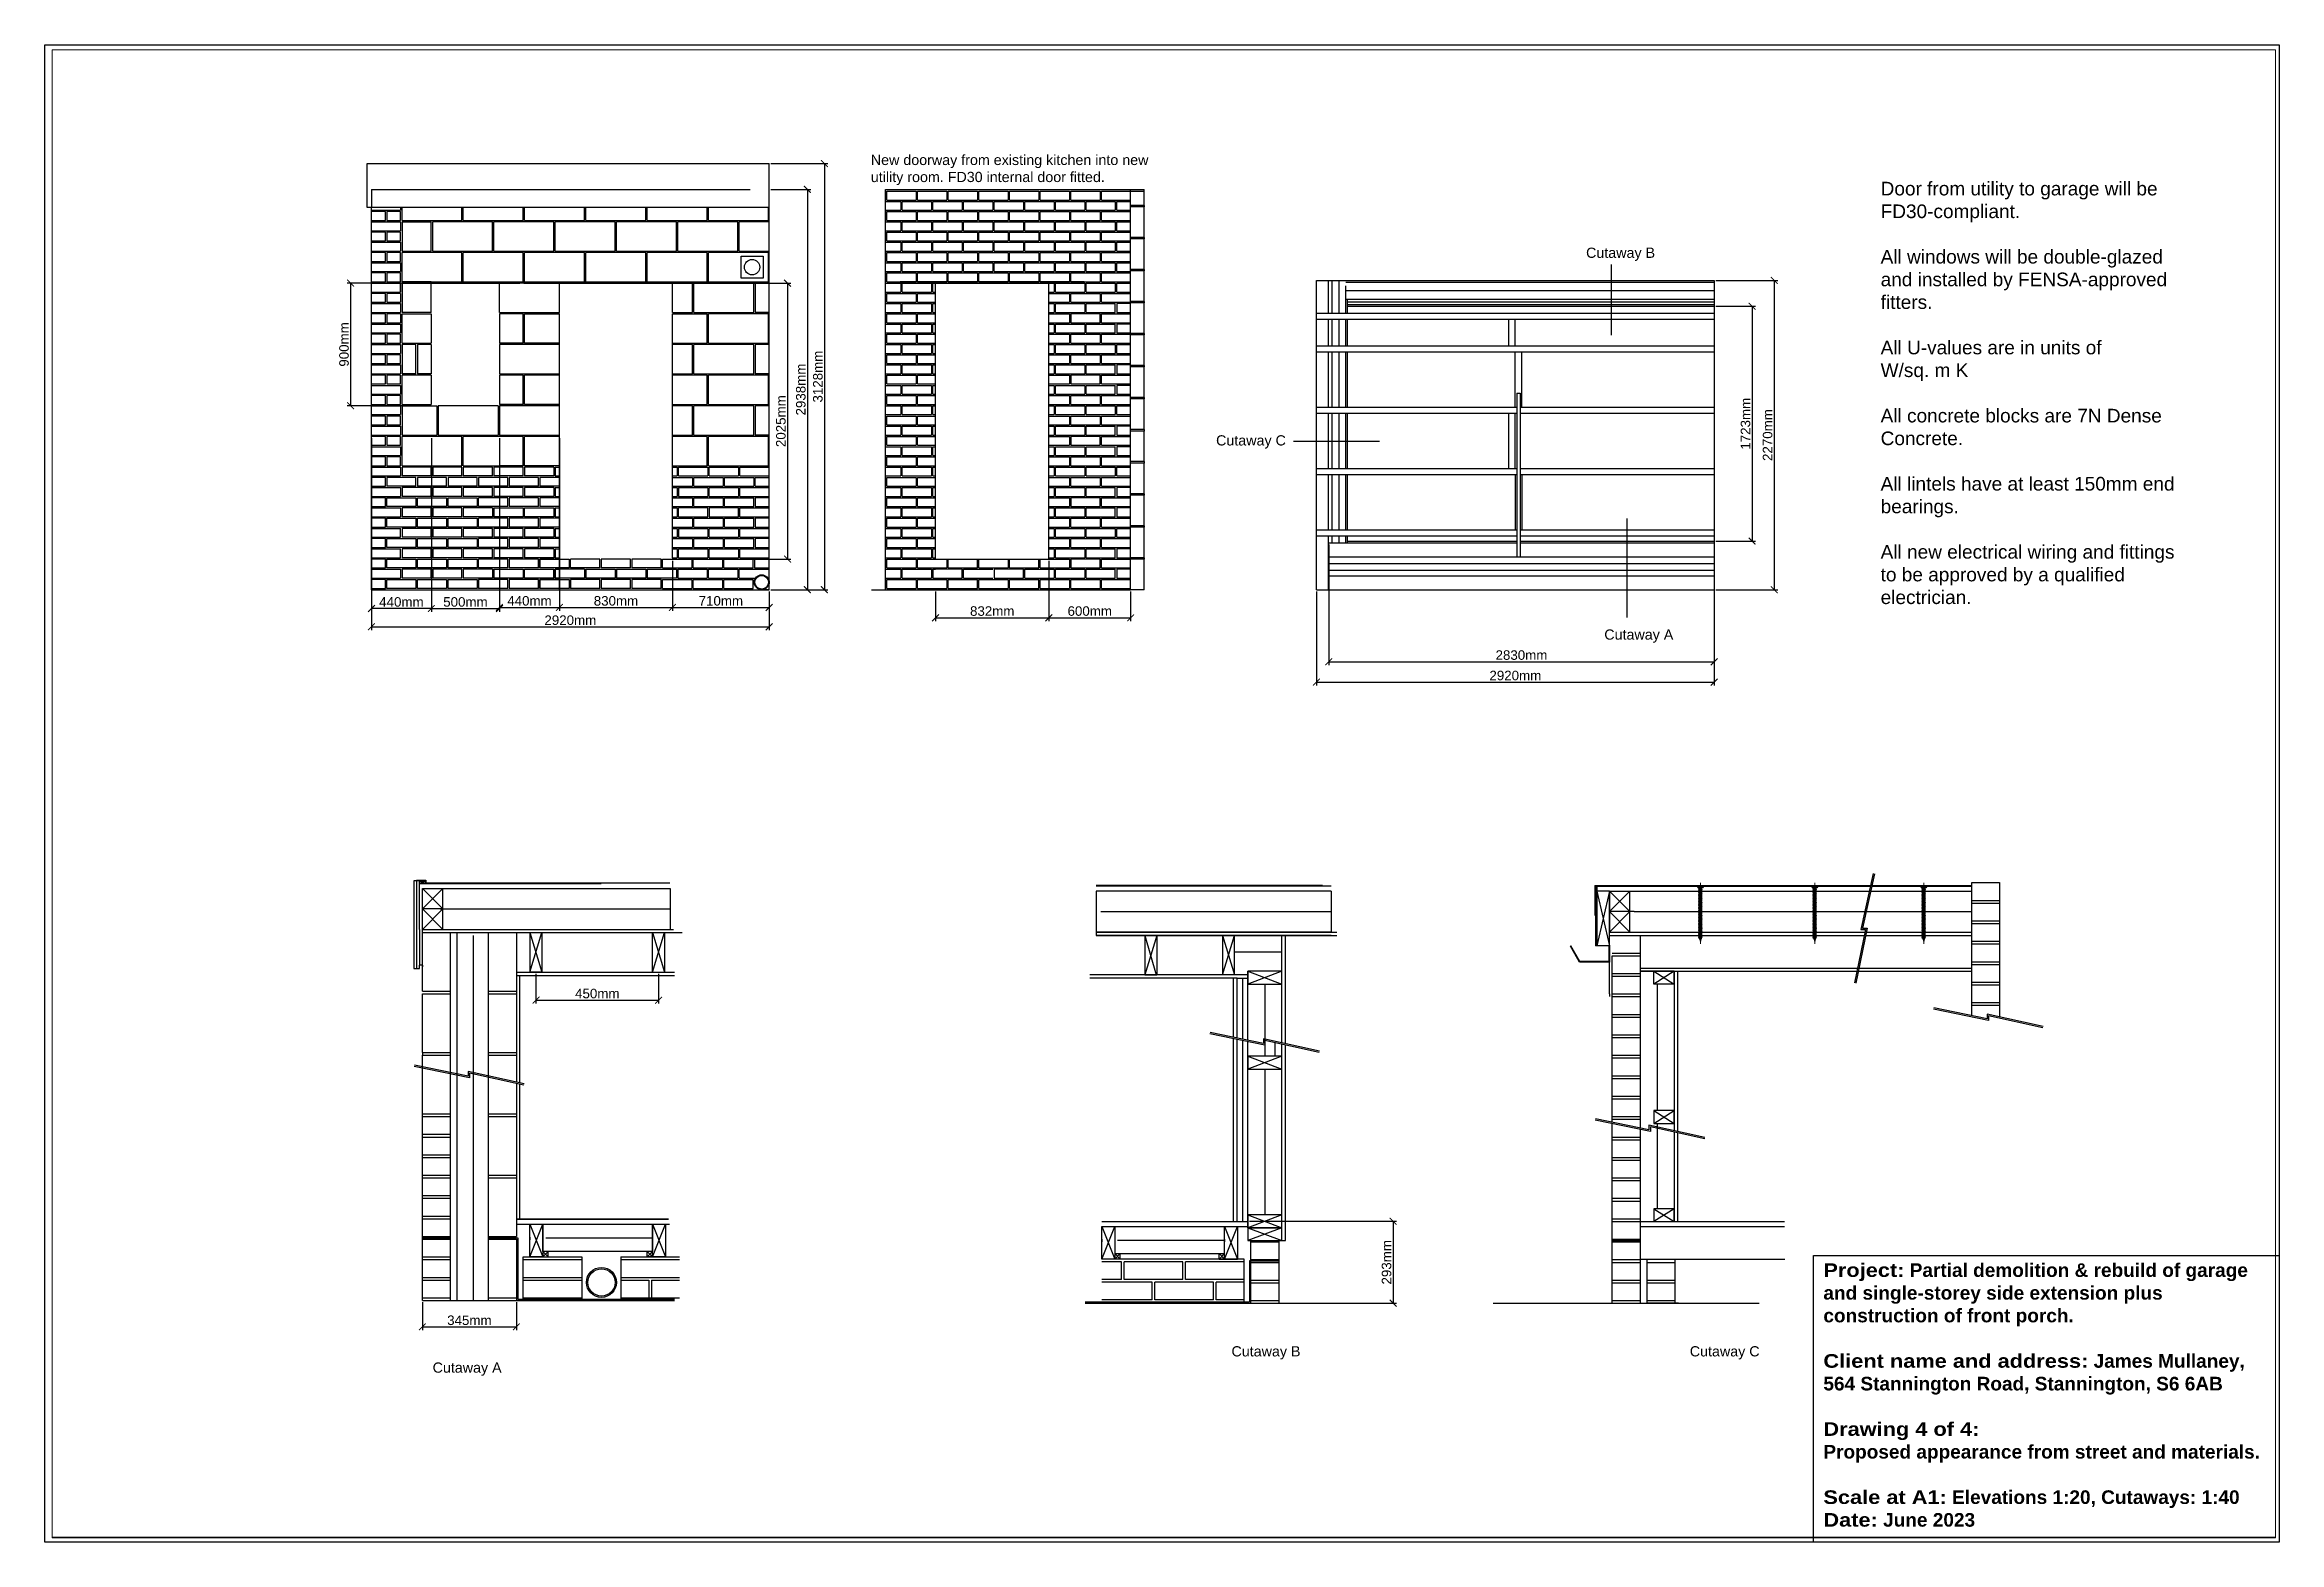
# Paper-space layout 'Garage' of a CAD drawing. Header units: millimetres. Extents: x 5 to 826, y 5 to 555.
# The model-space entities are those that its viewports show. They can reach past a viewport. Long polylines and large blocks are cut down to what shows.
import ezdxf

# ---------------------------------------------------------------- set-up
doc = ezdxf.new("R2010")
doc.units = ezdxf.units.MM
doc.linetypes.add('ACAD_ISO02W100', pattern=[15, 12, -3])
doc.linetypes.add('CENTER', pattern=[50.8, 31.75, -6.35, 6.35, -6.35])
doc.layers.add('A-Walls', color=7, linetype='Continuous')
doc.layers.add('axis', color=40, linetype='CENTER', lineweight=13)
doc.layers.add('Border', color=7, linetype='Continuous', plot=False)
doc.styles.get("Standard").update_dxf_attribs({"font": 'Arial.ttf'})
doc.linetypes.add('BATTING', pattern='A,0.00254,-2.54,[134,ltypeshp.shx,S=2.54,R=0,X=-2.54,Y=0],-5.08,[134,ltypeshp.shx,S=2.54,R=180,X=2.54,Y=0],-2.54', length=10.16254)
doc.dimstyles.new('JRMStyle', dxfattribs={"dimtxt": 3.5, "dimasz": 2.5, "dimexe": 1.25, "dimexo": 0.625, "dimtad": 1, "dimdec": 0, "dimdsep": 46, "dimtxsty": 'Standard', "dimblk": 'ARCHTICK', "dimblk1": 'ARCHTICK', "dimblk2": 'ARCHTICK', "dimcen": 2.5, "dimadec": 0, "dimazin": 0, "dimtfac": 1, "dimtdec": 0, "dimtmove": 0, "dimatfit": 3, "dimldrblk": 'ARCHTICK', "dimfxl": 1, "dimarcsym": 0})

# ---------------------------------------------------------------- blocks, each defined once
blk = doc.blocks.new('JRMBorder')
for p, q in [((654.72, 5.09), (654.72, 110.36)), ((654.72, 110.36), (825.79, 110.36))]:
    blk.add_line(p, q)
blk.add_lwpolyline([(5.21, 554.91), (825.79, 554.91), (825.79, 5.09), (5.21, 5.09)], close=True)
at = {"insert": (658.37, 107.52), "char_height": 5, "attachment_point": 1}
blk.add_mtext_dynamic_manual_height_columns('{\\fArial Black|b1|i0|c0|p0;Project:\\fArial|b1|i0|c0|p34; Partial demolition & rebuild of garage and single-storey side extension plus construction of front porch.\\P\\P\\fArial Black|b1|i0|c0|p0;Client name and address:\\fArial|b1|i0|c0|p34; James Mullaney, 564 Stannington Road, Stannington, S6 6AB\\P\\P\\fArial Black|b1|i0|c0|p0;Drawing 4 of 4:\\P\\fArial|b1|i0|c0|p34;Proposed appearance from street and materials.\\P\\P\\fArial Black|b1|i0|c0|p0;Scale at A1:\\fArial|b1|i0|c0|p34; Elevations 1:20, Cutaways: 1:40\\P\\fArial Black|b1|i0|c0|p0;Date:\\fArial|b1|i0|c0|p34; June 2023}', width=165.5278, gutter_width=12.5, heights=[0], dxfattribs=at)
blk = doc.blocks.new('_ArchTick')
at = {"color": 0, "linetype": 'ByBlock', "const_width": 0.15}
blk.add_lwpolyline([(-0.5, -0.5), (0.5, 0.5)], dxfattribs=at)
blk = doc.blocks.new('*D50')
at = {"color": 0, "lineweight": -2, "transparency": 16777216}
for p, q in [((72581, -2341), (72581, -2547)), ((73271, -2341), (73271, -2547)), ((72581, -2522), (73271, -2522))]:
    blk.add_line(p, q, dxfattribs=at)
at = {"layer": 'Defpoints', "color": 0, "transparency": 16777216}
for p in [(72581, -2328), (73271, -2328), (73271, -2522)]:
    blk.add_point(p, dxfattribs=at)
at = {"color": 0, "lineweight": -2, "transparency": 16777216, "xscale": 50, "yscale": 50, "zscale": 50, "rotation": 180}
blk.add_blockref('_ArchTick', (72581, -2522), dxfattribs=at)
at = {"color": 0, "lineweight": -2, "transparency": 16777216, "xscale": 50, "yscale": 50, "zscale": 50}
blk.add_blockref('_ArchTick', (73271, -2522), dxfattribs=at)
at = {"color": 0, "transparency": 16777216, "insert": (72926, -2474), "char_height": 70, "attachment_point": 5}
blk.add_mtext('345mm', dxfattribs=at)
blk = doc.blocks.new('нагель 100мм')
for p, q in [((-5.5, 3), (5.5, 3)), ((-5.5, 2), (-5.5, 3)), ((-5.5, 2), (5.5, 2)), ((-5.5, 2), (-4.3, 0)), ((-4.3, 0), (4.3, 0)), ((-3.8, -1.5), (3.7, 0)), ((-2.5, -0.7), (1.3, 0)), ((-2.5, -0.7), (-2.5, 0)), ((2.5, -0.7), (3.8, 0)), ((2.5, -0.2), (2.5, 0)), ((5.5, 2), (4.3, 0)), ((5.5, 2), (5.5, 3)), ((-3.8, -1.5), (-2.5, -0.7)), ((-3.8, -1.5), (-2.5, -1.7)), ((-3.8, -4.4), (3.7, -2.9)), ((-3.8, -4.4), (-2.5, -3.6)), ((-3.8, -4.4), (-2.5, -4.6)), ((-3.8, -7.2), (3.7, -5.8)), ((-3.8, -7.2), (-2.5, -6.5)), ((-3.8, -7.2), (-2.5, -7.5)), ((-3.8, -10.1), (3.7, -8.7)), ((-3.8, -10.1), (-2.5, -9.4)), ((-3.8, -10.1), (-2.5, -10.4)), ((-3.8, -13), (3.7, -11.6)), ((-3.8, -13), (-2.5, -12.3)), ((-3.8, -13), (-2.5, -13.3)), ((-3.8, -15.9), (3.7, -14.5)), ((-3.8, -15.9), (-2.5, -15.2)), ((-3.8, -15.9), (-2.5, -16.1)), ((-3.8, -18.8), (3.7, -17.3)), ((-3.8, -18.8), (-2.5, -18.1)), ((-3.8, -18.8), (-2.5, -19)), ((-3.8, -21.7), (3.7, -20.2)), ((-3.8, -21.7), (-2.5, -20.9)), ((-3.8, -21.7), (-2.5, -21.9)), ((-3.8, -24.6), (3.7, -23.1)), ((-3.8, -24.6), (-2.5, -23.8)), ((-3.8, -24.6), (-2.5, -24.8)), ((-3.8, -27.4), (3.7, -26)), ((-3.8, -27.4), (-2.5, -26.7)), ((-3.8, -27.4), (-2.5, -27.7)), ((-3.8, -30.3), (3.7, -28.9)), ((-3.8, -30.3), (-2.5, -29.6)), ((-3.8, -30.3), (-2.5, -30.6)), ((-3.8, -33.2), (3.7, -31.8)), ((-3.8, -33.2), (-2.5, -32.5)), ((-3.8, -33.2), (-2.5, -33.5)), ((-3.8, -36.1), (3.7, -34.7)), ((-3.8, -36.1), (-2.5, -35.4)), ((-3.8, -36.1), (-2.5, -36.3)), ((-3.8, -39), (3.7, -37.5)), ((-3.8, -39), (-2.5, -38.3)), ((-3.8, -39), (-2.5, -39.2)), ((-3.8, -41.9), (3.7, -40.4)), ((-3.8, -41.9), (-2.5, -41.2)), ((-3.8, -41.9), (-2.5, -42.1)), ((-3.8, -44.8), (3.7, -43.3)), ((-3.8, -44.8), (-2.5, -44)), ((-2.5, -1.7), (2.5, -0.7)), ((-2.5, -3.6), (-2.5, -1.7)), ((-2.5, -3.6), (2.5, -2.7)), ((-2.5, -4.6), (2.5, -3.6)), ((-2.5, -6.5), (-2.5, -4.6)), ((-2.5, -6.5), (2.5, -5.6)), ((-2.5, -7.5), (2.5, -6.5)), ((-2.5, -9.4), (-2.5, -7.5)), ((-2.5, -9.4), (2.5, -8.4)), ((-2.5, -10.4), (2.5, -9.4)), ((-2.5, -12.3), (-2.5, -10.4)), ((-2.5, -12.3), (2.5, -11.3)), ((-2.5, -13.3), (2.5, -12.3)), ((-2.5, -15.2), (-2.5, -13.3)), ((-2.5, -15.2), (2.5, -14.2)), ((-2.5, -16.1), (2.5, -15.2)), ((-2.5, -18.1), (-2.5, -16.1)), ((-2.5, -18.1), (2.5, -17.1)), ((-2.5, -19), (2.5, -18.1)), ((-2.5, -20.9), (-2.5, -19)), ((-2.5, -20.9), (2.5, -20)), ((-2.5, -21.9), (2.5, -20.9)), ((-2.5, -23.8), (-2.5, -21.9)), ((-2.5, -23.8), (2.5, -22.9)), ((-2.5, -24.8), (2.5, -23.8)), ((-2.5, -26.7), (-2.5, -24.8)), ((-2.5, -26.7), (2.5, -25.8)), ((-2.5, -27.7), (2.5, -26.7)), ((-2.5, -29.6), (-2.5, -27.7)), ((-2.5, -29.6), (2.5, -28.6)), ((-2.5, -30.6), (2.5, -29.6)), ((-2.5, -32.5), (-2.5, -30.6)), ((-2.5, -32.5), (2.5, -31.5)), ((-2.5, -33.5), (2.5, -32.5)), ((-2.5, -35.4), (-2.5, -33.5)), ((-2.5, -35.4), (2.5, -34.4)), ((-2.5, -36.3), (2.5, -35.4)), ((-2.5, -38.3), (-2.5, -36.3)), ((-2.5, -38.3), (2.5, -37.3)), ((-2.5, -39.2), (2.5, -38.3)), ((-2.5, -41.2), (-2.5, -39.2)), ((-2.5, -41.2), (2.5, -40.2)), ((-2.5, -42.1), (2.5, -41.2)), ((-2.5, -44), (-2.5, -42.1)), ((-2.5, -44), (2.5, -43.1)), ((-2.5, -45), (2.5, -44)), ((2.5, -2.7), (2.5, -0.7)), ((2.5, -2.7), (3.7, -2.9)), ((2.5, -3.6), (3.7, -2.9)), ((2.5, -5.6), (2.5, -3.6)), ((2.5, -5.6), (3.7, -5.8)), ((2.5, -6.5), (3.7, -5.8)), ((2.5, -8.4), (2.5, -6.5)), ((2.5, -8.4), (3.7, -8.7)), ((2.5, -9.4), (3.7, -8.7)), ((2.5, -11.3), (2.5, -9.4)), ((2.5, -11.3), (3.7, -11.6)), ((2.5, -12.3), (3.7, -11.6)), ((2.5, -14.2), (2.5, -12.3)), ((2.5, -14.2), (3.7, -14.5)), ((2.5, -15.2), (3.7, -14.5)), ((2.5, -17.1), (2.5, -15.2)), ((2.5, -17.1), (3.7, -17.3)), ((2.5, -18.1), (3.7, -17.3)), ((2.5, -20), (2.5, -18.1)), ((2.5, -20), (3.7, -20.2)), ((2.5, -20.9), (3.7, -20.2)), ((2.5, -22.9), (2.5, -20.9)), ((2.5, -22.9), (3.7, -23.1)), ((2.5, -23.8), (3.7, -23.1)), ((2.5, -25.8), (2.5, -23.8)), ((2.5, -25.8), (3.7, -26)), ((2.5, -26.7), (3.7, -26)), ((2.5, -28.6), (2.5, -26.7)), ((2.5, -28.6), (3.7, -28.9)), ((2.5, -29.6), (3.7, -28.9)), ((2.5, -31.5), (2.5, -29.6)), ((2.5, -31.5), (3.7, -31.8)), ((2.5, -32.5), (3.7, -31.8)), ((2.5, -34.4), (2.5, -32.5)), ((2.5, -34.4), (3.7, -34.7)), ((2.5, -35.4), (3.7, -34.7)), ((2.5, -37.3), (2.5, -35.4)), ((2.5, -37.3), (3.7, -37.5)), ((2.5, -38.3), (3.7, -37.5)), ((2.5, -40.2), (2.5, -38.3)), ((2.5, -40.2), (3.7, -40.4)), ((2.5, -41.2), (3.7, -40.4)), ((2.5, -43.1), (2.5, -41.2)), ((2.5, -43.1), (3.7, -43.3)), ((2.5, -44), (3.7, -43.3)), ((2.5, -46), (2.5, -44)), ((-3.8, -44.8), (-2.5, -45)), ((-3.8, -47.7), (3.7, -46.2)), ((-3.8, -47.7), (-2.5, -46.9)), ((-3.8, -47.7), (-2.5, -47.9)), ((-3.8, -50.5), (3.7, -49.1)), ((-3.8, -50.5), (-2.5, -49.8)), ((-3.8, -50.5), (-2.5, -50.8)), ((-3.8, -53.4), (3.7, -52)), ((-3.8, -53.4), (-2.5, -52.7)), ((-3.8, -53.4), (-2.5, -53.7)), ((-3.8, -56.3), (3.7, -54.9)), ((-3.8, -56.3), (-2.5, -55.6)), ((-3.8, -56.3), (-2.5, -56.6)), ((-3.8, -59.2), (3.7, -57.8)), ((-3.8, -59.2), (-2.5, -58.5)), ((-3.8, -59.2), (-2.5, -59.4)), ((-3.8, -62.1), (3.7, -60.6)), ((-3.8, -62.1), (-2.5, -61.4)), ((-3.8, -62.1), (-2.5, -62.3)), ((-3.8, -65), (3.7, -63.5)), ((-3.8, -65), (-2.5, -64.3)), ((-3.8, -65), (-2.5, -65.2)), ((-3.8, -67.9), (3.7, -66.4)), ((-3.8, -67.9), (-2.5, -67.1)), ((-3.8, -67.9), (-2.5, -68.1)), ((-3.8, -70.7), (3.7, -69.3)), ((-3.8, -70.7), (-2.5, -70)), ((-3.8, -70.7), (-2.5, -71)), ((-3.8, -73.6), (3.7, -72.2)), ((-3.8, -73.6), (-2.5, -72.9)), ((-3.8, -73.6), (-2.5, -73.9)), ((-3.8, -76.5), (3.7, -75.1)), ((-3.8, -76.5), (-2.5, -75.8)), ((-3.8, -76.5), (-2.5, -76.8)), ((-3.8, -79.4), (3.7, -78)), ((-3.8, -79.4), (-2.5, -78.7)), ((-3.8, -79.4), (-2.5, -79.6)), ((-3.8, -82.3), (3.7, -80.8)), ((-3.8, -82.3), (-2.5, -81.6)), ((-3.8, -82.3), (-2.5, -82.5)), ((-3.8, -85.2), (3.7, -83.7)), ((-3.8, -85.2), (-2.5, -84.5)), ((-3.8, -85.2), (-2.5, -85.4)), ((-3.8, -88.1), (3.7, -86.6)), ((-3.8, -88.1), (-2.5, -87.3)), ((-3.8, -88.1), (-2.5, -88.3)), ((-2.5, -46.9), (-2.5, -45)), ((-2.5, -46.9), (2.5, -46)), ((-2.5, -47.9), (2.5, -46.9)), ((-2.5, -49.8), (-2.5, -47.9)), ((-2.5, -49.8), (2.5, -48.9)), ((-2.5, -50.8), (2.5, -49.8)), ((-2.5, -52.7), (-2.5, -50.8)), ((-2.5, -52.7), (2.5, -51.7)), ((-2.5, -53.7), (2.5, -52.7)), ((-2.5, -55.6), (-2.5, -53.7)), ((-2.5, -55.6), (2.5, -54.6)), ((-2.5, -56.6), (2.5, -55.6)), ((-2.5, -58.5), (-2.5, -56.6)), ((-2.5, -58.5), (2.5, -57.5)), ((-2.5, -59.4), (2.5, -58.5)), ((-2.5, -61.4), (-2.5, -59.4)), ((-2.5, -61.4), (2.5, -60.4)), ((-2.5, -62.3), (2.5, -61.4)), ((-2.5, -64.3), (-2.5, -62.3)), ((-2.5, -64.3), (2.5, -63.3)), ((-2.5, -65.2), (2.5, -64.3)), ((-2.5, -67.1), (-2.5, -65.2)), ((-2.5, -67.1), (2.5, -66.2)), ((-2.5, -68.1), (2.5, -67.1)), ((-2.5, -70), (-2.5, -68.1)), ((-2.5, -70), (2.5, -69.1)), ((-2.5, -71), (2.5, -70)), ((-2.5, -72.9), (-2.5, -71)), ((-2.5, -72.9), (2.5, -71.9)), ((-2.5, -73.9), (2.5, -72.9)), ((-2.5, -75.8), (-2.5, -73.9)), ((-2.5, -75.8), (2.5, -74.8)), ((-2.5, -76.8), (2.5, -75.8)), ((-2.5, -78.7), (-2.5, -76.8)), ((-2.5, -78.7), (2.5, -77.7)), ((-2.5, -79.6), (2.5, -78.7)), ((-2.5, -81.6), (-2.5, -79.6)), ((-2.5, -81.6), (2.5, -80.6)), ((-2.5, -82.5), (2.5, -81.6)), ((-2.5, -84.5), (-2.5, -82.5)), ((-2.5, -84.5), (2.5, -83.5)), ((-2.5, -85.4), (2.5, -84.5)), ((-2.5, -87.3), (-2.5, -85.4)), ((-2.5, -87.3), (2.5, -86.4)), ((-2.5, -88.3), (2.5, -87.3)), ((-2.5, -90.2), (-2.5, -88.3)), ((2.5, -46), (3.7, -46.2)), ((2.5, -46.9), (3.7, -46.2)), ((2.5, -48.9), (2.5, -46.9)), ((2.5, -48.9), (3.7, -49.1)), ((2.5, -49.8), (3.7, -49.1)), ((2.5, -51.7), (2.5, -49.8)), ((2.5, -51.7), (3.7, -52)), ((2.5, -52.7), (3.7, -52)), ((2.5, -54.6), (2.5, -52.7)), ((2.5, -54.6), (3.7, -54.9)), ((2.5, -55.6), (3.7, -54.9)), ((2.5, -57.5), (2.5, -55.6)), ((2.5, -57.5), (3.7, -57.8)), ((2.5, -58.5), (3.7, -57.8)), ((2.5, -60.4), (2.5, -58.5)), ((2.5, -60.4), (3.7, -60.6)), ((2.5, -61.4), (3.7, -60.6)), ((2.5, -63.3), (2.5, -61.4)), ((2.5, -63.3), (3.7, -63.5)), ((2.5, -64.3), (3.7, -63.5)), ((2.5, -66.2), (2.5, -64.3)), ((2.5, -66.2), (3.7, -66.4)), ((2.5, -67.1), (3.7, -66.4)), ((2.5, -69.1), (2.5, -67.1)), ((2.5, -69.1), (3.7, -69.3)), ((2.5, -70), (3.7, -69.3)), ((2.5, -71.9), (2.5, -70)), ((2.5, -71.9), (3.7, -72.2)), ((2.5, -72.9), (3.7, -72.2)), ((2.5, -74.8), (2.5, -72.9)), ((2.5, -74.8), (3.7, -75.1)), ((2.5, -75.8), (3.7, -75.1)), ((2.5, -77.7), (2.5, -75.8)), ((2.5, -77.7), (3.7, -78)), ((2.5, -78.7), (3.7, -78)), ((2.5, -80.6), (2.5, -78.7)), ((2.5, -80.6), (3.7, -80.8)), ((2.5, -81.6), (3.7, -80.8)), ((2.5, -83.5), (2.5, -81.6)), ((2.5, -83.5), (3.7, -83.7)), ((2.5, -84.5), (3.7, -83.7)), ((2.5, -86.4), (2.5, -84.5)), ((2.5, -86.4), (3.7, -86.6)), ((2.5, -87.3), (3.7, -86.6)), ((2.5, -89.3), (2.5, -87.3)), ((-3.8, -91), (3.7, -89.5)), ((-3.8, -91), (-2.5, -90.2)), ((-3.8, -91), (-2.5, -91.2)), ((-3.8, -93.8), (3.7, -92.4)), ((-3.8, -93.8), (-2.5, -93.1)), ((-3.8, -93.8), (-2.5, -94.1)), ((-3.8, -96.7), (3.7, -95.3)), ((-3.8, -96.7), (-2.5, -96)), ((-3.8, -96.7), (-2.5, -97)), ((-3.8, -99.6), (3.7, -98.2)), ((-3.8, -99.6), (-2.5, -98.9)), ((-3.8, -99.6), (-2.5, -99.9)), ((-2.5, -90.2), (2.5, -89.3)), ((-2.5, -91.2), (2.5, -90.2)), ((-2.5, -93.1), (-2.5, -91.2)), ((-2.5, -93.1), (2.5, -92.2)), ((-2.5, -94.1), (2.5, -93.1)), ((-2.5, -96), (-2.5, -94.1)), ((-2.5, -96), (2.5, -95)), ((-2.5, -97), (2.5, -96)), ((-2.5, -98.4), (-2.5, -97)), ((-2.5, -98.9), (2.5, -97.9)), ((-2.5, -98.4), (-2.4, -98.9)), ((-2.5, -99.9), (2.5, -98.9)), ((-2.1, -99.8), (-1.4, -101.8)), ((-2, -102.2), (2.4, -101.3)), ((-2, -102.2), (-0.7, -101.4)), ((-2, -102.2), (-0.7, -102.4)), ((-1.3, -102.3), (0, -106.4)), ((-0.7, -101.4), (1.1, -101.1)), ((-0.7, -102.4), (1.1, -102)), ((0, -106.4), (1.4, -101.9)), ((1.1, -101.1), (2.4, -101.3)), ((1.1, -102), (2.4, -101.3)), ((1.6, -101.2), (2.3, -98.9)), ((2.5, -89.3), (3.7, -89.5)), ((2.5, -90.2), (3.7, -89.5)), ((2.5, -92.2), (2.5, -90.2)), ((2.5, -92.2), (3.7, -92.4)), ((2.5, -93.1), (3.7, -92.4)), ((2.5, -95.5), (2.5, -93.1)), ((2.5, -95), (3.7, -95.3)), ((2.5, -96), (3.7, -95.3)), ((2.5, -97.9), (2.5, -96)), ((2.5, -97.9), (3.7, -98.2)), ((2.5, -98.9), (3.7, -98.2)), ((2.5, -98.4), (2.5, -98.4))]:
    blk.add_line(p, q)
at = {"layer": 'axis', "ltscale": 10}
blk.add_line((0, 9.8), (0, -111.4), dxfattribs=at)
blk = doc.blocks.new('*D64')
at = {"color": 0, "lineweight": -2, "ltscale": 0.58, "transparency": 16777216}
for p, q in [((72207, 2875), (72207, 2591)), ((75127, 2875), (75127, 2591)), ((72207, 2616), (75127, 2616))]:
    blk.add_line(p, q, dxfattribs=at)
at = {"layer": 'Defpoints', "color": 0, "ltscale": 0.58, "transparency": 16777216}
for p in [(72207, 2888), (75127, 2888), (75127, 2616)]:
    blk.add_point(p, dxfattribs=at)
at = {"color": 0, "lineweight": -2, "ltscale": 0.58, "transparency": 16777216, "xscale": 50, "yscale": 50, "zscale": 50, "rotation": 180}
blk.add_blockref('_ArchTick', (72207, 2616), dxfattribs=at)
at = {"color": 0, "lineweight": -2, "ltscale": 0.58, "transparency": 16777216, "xscale": 50, "yscale": 50, "zscale": 50}
blk.add_blockref('_ArchTick', (75127, 2616), dxfattribs=at)
at = {"color": 0, "ltscale": 0.58, "transparency": 16777216, "insert": (73667, 2664), "char_height": 70, "attachment_point": 5}
blk.add_mtext('2920mm', dxfattribs=at)
blk = doc.blocks.new('*D65')
at = {"color": 0, "lineweight": -2, "ltscale": 0.58, "transparency": 16777216}
for p, q in [((72647, 4000), (72647, 2725)), ((73147, 4000), (73147, 2725)), ((72647, 2750), (73147, 2750))]:
    blk.add_line(p, q, dxfattribs=at)
at = {"layer": 'Defpoints', "color": 0, "ltscale": 0.58, "transparency": 16777216}
for p in [(72647, 4013), (73147, 4013), (73147, 2750)]:
    blk.add_point(p, dxfattribs=at)
at = {"color": 0, "lineweight": -2, "ltscale": 0.58, "transparency": 16777216, "xscale": 50, "yscale": 50, "zscale": 50, "rotation": 180}
blk.add_blockref('_ArchTick', (72647, 2750), dxfattribs=at)
at = {"color": 0, "lineweight": -2, "ltscale": 0.58, "transparency": 16777216, "xscale": 50, "yscale": 50, "zscale": 50}
blk.add_blockref('_ArchTick', (73147, 2750), dxfattribs=at)
at = {"color": 0, "ltscale": 0.58, "transparency": 16777216, "insert": (72897, 2798), "char_height": 70, "attachment_point": 5}
blk.add_mtext('500mm', dxfattribs=at)
blk = doc.blocks.new('*D66')
at = {"color": 0, "lineweight": -2, "ltscale": 0.58, "transparency": 16777216}
for p, q in [((73147, 4000), (73147, 2733)), ((73587, 4000), (73587, 2733)), ((73147, 2758), (73587, 2758))]:
    blk.add_line(p, q, dxfattribs=at)
at = {"layer": 'Defpoints', "color": 0, "ltscale": 0.58, "transparency": 16777216}
for p in [(73147, 4013), (73587, 4013), (73587, 2758)]:
    blk.add_point(p, dxfattribs=at)
at = {"color": 0, "lineweight": -2, "ltscale": 0.58, "transparency": 16777216, "xscale": 50, "yscale": 50, "zscale": 50, "rotation": 180}
blk.add_blockref('_ArchTick', (73147, 2758), dxfattribs=at)
at = {"color": 0, "lineweight": -2, "ltscale": 0.58, "transparency": 16777216, "xscale": 50, "yscale": 50, "zscale": 50}
blk.add_blockref('_ArchTick', (73587, 2758), dxfattribs=at)
at = {"color": 0, "ltscale": 0.58, "transparency": 16777216, "insert": (73367, 2806), "char_height": 70, "attachment_point": 5}
blk.add_mtext('440mm', dxfattribs=at)
blk = doc.blocks.new('*D67')
at = {"color": 0, "lineweight": -2, "ltscale": 0.58, "transparency": 16777216}
for p, q in [((74417, 2875), (74417, 2733)), ((75127, 2875), (75127, 2733)), ((74417, 2758), (75127, 2758))]:
    blk.add_line(p, q, dxfattribs=at)
at = {"layer": 'Defpoints', "color": 0, "ltscale": 0.58, "transparency": 16777216}
for p in [(74417, 2888), (75127, 2888), (75127, 2758)]:
    blk.add_point(p, dxfattribs=at)
at = {"color": 0, "lineweight": -2, "ltscale": 0.58, "transparency": 16777216, "xscale": 50, "yscale": 50, "zscale": 50, "rotation": 180}
blk.add_blockref('_ArchTick', (74417, 2758), dxfattribs=at)
at = {"color": 0, "lineweight": -2, "ltscale": 0.58, "transparency": 16777216, "xscale": 50, "yscale": 50, "zscale": 50}
blk.add_blockref('_ArchTick', (75127, 2758), dxfattribs=at)
at = {"color": 0, "ltscale": 0.58, "transparency": 16777216, "insert": (74772, 2806), "char_height": 70, "attachment_point": 5}
blk.add_mtext('710mm', dxfattribs=at)
blk = doc.blocks.new('*D68')
at = {"color": 0, "lineweight": -2, "ltscale": 0.58, "transparency": 16777216}
for p, q in [((72207, 4000), (72207, 2725)), ((72647, 4000), (72647, 2725)), ((72647, 2750), (72207, 2750))]:
    blk.add_line(p, q, dxfattribs=at)
at = {"layer": 'Defpoints', "color": 0, "ltscale": 0.58, "transparency": 16777216}
for p in [(72207, 4013), (72647, 4013), (72207, 2750)]:
    blk.add_point(p, dxfattribs=at)
at = {"color": 0, "lineweight": -2, "ltscale": 0.58, "transparency": 16777216, "xscale": 50, "yscale": 50, "zscale": 50, "rotation": 180}
blk.add_blockref('_ArchTick', (72207, 2750), dxfattribs=at)
at = {"color": 0, "lineweight": -2, "ltscale": 0.58, "transparency": 16777216, "xscale": 50, "yscale": 50, "zscale": 50}
blk.add_blockref('_ArchTick', (72647, 2750), dxfattribs=at)
at = {"color": 0, "ltscale": 0.58, "transparency": 16777216, "insert": (72427, 2798), "char_height": 70, "attachment_point": 5}
blk.add_mtext('440mm', dxfattribs=at)
blk = doc.blocks.new('*D69')
at = {"color": 0, "lineweight": -2, "ltscale": 0.58, "transparency": 16777216}
for p, q in [((75139, 6016), (75557, 6016)), ((75532, 6016), (75532, 2888)), ((75139, 2888), (75557, 2888))]:
    blk.add_line(p, q, dxfattribs=at)
at = {"layer": 'Defpoints', "color": 0, "ltscale": 0.58, "transparency": 16777216}
for p in [(75127, 6016), (75127, 2888), (75532, 2888)]:
    blk.add_point(p, dxfattribs=at)
at = {"color": 0, "lineweight": -2, "ltscale": 0.58, "transparency": 16777216, "xscale": 50, "yscale": 50, "zscale": 50}
for p, rotation in [((75532, 6016), 90), ((75532, 2888), 270)]:
    blk.add_blockref('_ArchTick', p, dxfattribs=dict(at, rotation=rotation))
at = {"color": 0, "ltscale": 0.58, "transparency": 16777216, "insert": (75484, 4452), "char_height": 70, "attachment_point": 5, "rotation": 90}
blk.add_mtext('3128mm', dxfattribs=at)
blk = doc.blocks.new('*D70')
at = {"color": 0, "lineweight": -2, "ltscale": 0.58, "transparency": 16777216}
for p, q in [((75139, 5826), (75432, 5826)), ((75407, 5826), (75407, 2888)), ((75139, 2888), (75432, 2888))]:
    blk.add_line(p, q, dxfattribs=at)
at = {"layer": 'Defpoints', "color": 0, "ltscale": 0.58, "transparency": 16777216}
for p in [(75127, 5826), (75127, 2888), (75407, 2888)]:
    blk.add_point(p, dxfattribs=at)
at = {"color": 0, "lineweight": -2, "ltscale": 0.58, "transparency": 16777216, "xscale": 50, "yscale": 50, "zscale": 50}
for p, rotation in [((75407, 5826), 90), ((75407, 2888), 270)]:
    blk.add_blockref('_ArchTick', p, dxfattribs=dict(at, rotation=rotation))
at = {"color": 0, "ltscale": 0.58, "transparency": 16777216, "insert": (75359, 4357), "char_height": 70, "attachment_point": 5, "rotation": 90}
blk.add_mtext('2938mm', dxfattribs=at)
blk = doc.blocks.new('*D71')
at = {"color": 0, "lineweight": -2, "ltscale": 0.58, "transparency": 16777216}
for p, q in [((77180, 3100), (77180, 2657)), ((76348, 2875), (76348, 2657)), ((76348, 2682), (77180, 2682))]:
    blk.add_line(p, q, dxfattribs=at)
at = {"layer": 'Defpoints', "color": 0, "ltscale": 0.58, "transparency": 16777216}
for p in [(77180, 3113), (76348, 2888), (77180, 2682)]:
    blk.add_point(p, dxfattribs=at)
at = {"color": 0, "lineweight": -2, "ltscale": 0.58, "transparency": 16777216, "xscale": 50, "yscale": 50, "zscale": 50, "rotation": 180}
blk.add_blockref('_ArchTick', (76348, 2682), dxfattribs=at)
at = {"color": 0, "lineweight": -2, "ltscale": 0.58, "transparency": 16777216, "xscale": 50, "yscale": 50, "zscale": 50}
blk.add_blockref('_ArchTick', (77180, 2682), dxfattribs=at)
at = {"color": 0, "ltscale": 0.58, "transparency": 16777216, "insert": (76764, 2731), "char_height": 70, "attachment_point": 5}
blk.add_mtext('832mm', dxfattribs=at)
blk = doc.blocks.new('*D72')
at = {"color": 0, "lineweight": -2, "ltscale": 0.58, "transparency": 16777216}
for p, q in [((77180, 3100), (77180, 2657)), ((77780, 2875), (77780, 2657)), ((77180, 2682), (77780, 2682))]:
    blk.add_line(p, q, dxfattribs=at)
at = {"layer": 'Defpoints', "color": 0, "ltscale": 0.58, "transparency": 16777216}
for p in [(77180, 3113), (77780, 2888), (77780, 2682)]:
    blk.add_point(p, dxfattribs=at)
at = {"color": 0, "lineweight": -2, "ltscale": 0.58, "transparency": 16777216, "xscale": 50, "yscale": 50, "zscale": 50, "rotation": 180}
blk.add_blockref('_ArchTick', (77180, 2682), dxfattribs=at)
at = {"color": 0, "lineweight": -2, "ltscale": 0.58, "transparency": 16777216, "xscale": 50, "yscale": 50, "zscale": 50}
blk.add_blockref('_ArchTick', (77780, 2682), dxfattribs=at)
at = {"color": 0, "ltscale": 0.58, "transparency": 16777216, "insert": (77480, 2731), "char_height": 70, "attachment_point": 5}
blk.add_mtext('600mm', dxfattribs=at)
blk = doc.blocks.new('*D78')
at = {"color": 0, "lineweight": -2, "ltscale": 0.58, "transparency": 16777216}
for p, q in [((72634, 5138), (72029, 5138)), ((72054, 5138), (72054, 4238)), ((72634, 4238), (72029, 4238))]:
    blk.add_line(p, q, dxfattribs=at)
at = {"layer": 'Defpoints', "color": 0, "ltscale": 0.58, "transparency": 16777216}
for p in [(72647, 5138), (72054, 4238), (72647, 4238)]:
    blk.add_point(p, dxfattribs=at)
at = {"color": 0, "lineweight": -2, "ltscale": 0.58, "transparency": 16777216, "xscale": 50, "yscale": 50, "zscale": 50}
for p, rotation in [((72054, 5138), 90), ((72054, 4238), 270)]:
    blk.add_blockref('_ArchTick', p, dxfattribs=dict(at, rotation=rotation))
at = {"color": 0, "ltscale": 0.58, "transparency": 16777216, "insert": (72006, 4688), "char_height": 70, "attachment_point": 5, "rotation": 90}
blk.add_mtext('900mm', dxfattribs=at)
blk = doc.blocks.new('*D79')
at = {"color": 0, "lineweight": -2, "ltscale": 0.58, "transparency": 16777216}
for p, q in [((74429, 5138), (75286, 5138)), ((75261, 5138), (75261, 3113)), ((74429, 3113), (75286, 3113))]:
    blk.add_line(p, q, dxfattribs=at)
at = {"layer": 'Defpoints', "color": 0, "ltscale": 0.58, "transparency": 16777216}
for p in [(74417, 5138), (74417, 3113), (75261, 3113)]:
    blk.add_point(p, dxfattribs=at)
at = {"color": 0, "lineweight": -2, "ltscale": 0.58, "transparency": 16777216, "xscale": 50, "yscale": 50, "zscale": 50}
for p, rotation in [((75261, 5138), 90), ((75261, 3113), 270)]:
    blk.add_blockref('_ArchTick', p, dxfattribs=dict(at, rotation=rotation))
at = {"color": 0, "ltscale": 0.58, "transparency": 16777216, "insert": (75213, 4125), "char_height": 70, "attachment_point": 5, "rotation": 90}
blk.add_mtext('2025mm', dxfattribs=at)
blk = doc.blocks.new('*D80')
at = {"color": 0, "lineweight": -2, "ltscale": 0.58, "transparency": 16777216}
for p, q in [((73587, 3100), (73587, 2733)), ((74417, 3100), (74417, 2733)), ((73587, 2758), (74417, 2758))]:
    blk.add_line(p, q, dxfattribs=at)
at = {"layer": 'Defpoints', "color": 0, "ltscale": 0.58, "transparency": 16777216}
for p in [(73587, 3113), (74417, 3113), (74417, 2758)]:
    blk.add_point(p, dxfattribs=at)
at = {"color": 0, "lineweight": -2, "ltscale": 0.58, "transparency": 16777216, "xscale": 50, "yscale": 50, "zscale": 50, "rotation": 180}
blk.add_blockref('_ArchTick', (73587, 2758), dxfattribs=at)
at = {"color": 0, "lineweight": -2, "ltscale": 0.58, "transparency": 16777216, "xscale": 50, "yscale": 50, "zscale": 50}
blk.add_blockref('_ArchTick', (74417, 2758), dxfattribs=at)
at = {"color": 0, "ltscale": 0.58, "transparency": 16777216, "insert": (74002, 2806), "char_height": 70, "attachment_point": 5}
blk.add_mtext('830mm', dxfattribs=at)
blk = doc.blocks.new('*D81')
at = {"color": 0, "lineweight": -2, "ltscale": 0.58, "transparency": 16777216}
for p, q in [((82076, 5158), (82530, 5158)), ((82505, 5158), (82505, 2888)), ((82076, 2888), (82530, 2888))]:
    blk.add_line(p, q, dxfattribs=at)
at = {"layer": 'Defpoints', "color": 0, "ltscale": 0.58, "transparency": 16777216}
for p in [(82064, 5158), (82064, 2888), (82505, 2888)]:
    blk.add_point(p, dxfattribs=at)
at = {"color": 0, "lineweight": -2, "ltscale": 0.58, "transparency": 16777216, "xscale": 50, "yscale": 50, "zscale": 50}
for p, rotation in [((82505, 5158), 90), ((82505, 2888), 270)]:
    blk.add_blockref('_ArchTick', p, dxfattribs=dict(at, rotation=rotation))
at = {"color": 0, "ltscale": 0.58, "transparency": 16777216, "insert": (82456, 4023), "char_height": 70, "attachment_point": 5, "rotation": 90}
blk.add_mtext('2270mm', dxfattribs=at)
blk = doc.blocks.new('*D82')
at = {"color": 0, "lineweight": -2, "ltscale": 0.58, "transparency": 16777216}
for p, q in [((82076, 4968), (82367, 4968)), ((82342, 4968), (82342, 3245)), ((82076, 3245), (82367, 3245))]:
    blk.add_line(p, q, dxfattribs=at)
at = {"layer": 'Defpoints', "color": 0, "ltscale": 0.58, "transparency": 16777216}
for p in [(82064, 4968), (82064, 3245), (82342, 3245)]:
    blk.add_point(p, dxfattribs=at)
at = {"color": 0, "lineweight": -2, "ltscale": 0.58, "transparency": 16777216, "xscale": 50, "yscale": 50, "zscale": 50}
for p, rotation in [((82342, 4968), 90), ((82342, 3245), 270)]:
    blk.add_blockref('_ArchTick', p, dxfattribs=dict(at, rotation=rotation))
at = {"color": 0, "ltscale": 0.58, "transparency": 16777216, "insert": (82294, 4106), "char_height": 70, "attachment_point": 5, "rotation": 90}
blk.add_mtext('1723mm', dxfattribs=at)
blk = doc.blocks.new('*D87')
at = {"color": 0, "lineweight": -2, "ltscale": 0.58, "transparency": 16777216}
for p, q in [((79234, 3220), (79234, 2334)), ((82064, 3220), (82064, 2334)), ((79234, 2359), (82064, 2359))]:
    blk.add_line(p, q, dxfattribs=at)
at = {"layer": 'Defpoints', "color": 0, "ltscale": 0.58, "transparency": 16777216}
for p in [(79234, 3233), (82064, 3233), (82064, 2359)]:
    blk.add_point(p, dxfattribs=at)
at = {"color": 0, "lineweight": -2, "ltscale": 0.58, "transparency": 16777216, "xscale": 50, "yscale": 50, "zscale": 50, "rotation": 180}
blk.add_blockref('_ArchTick', (79234, 2359), dxfattribs=at)
at = {"color": 0, "lineweight": -2, "ltscale": 0.58, "transparency": 16777216, "xscale": 50, "yscale": 50, "zscale": 50}
blk.add_blockref('_ArchTick', (82064, 2359), dxfattribs=at)
at = {"color": 0, "ltscale": 0.58, "transparency": 16777216, "insert": (80649, 2408), "char_height": 70, "attachment_point": 5}
blk.add_mtext('2830mm', dxfattribs=at)
blk = doc.blocks.new('*D88')
at = {"color": 0, "lineweight": -2, "ltscale": 0.58, "transparency": 16777216}
for p, q in [((79144, 2875), (79144, 2185)), ((82064, 2875), (82064, 2185)), ((79144, 2210), (82064, 2210))]:
    blk.add_line(p, q, dxfattribs=at)
at = {"layer": 'Defpoints', "color": 0, "ltscale": 0.58, "transparency": 16777216}
for p in [(79144, 2888), (82064, 2888), (82064, 2210)]:
    blk.add_point(p, dxfattribs=at)
at = {"color": 0, "lineweight": -2, "ltscale": 0.58, "transparency": 16777216, "xscale": 50, "yscale": 50, "zscale": 50, "rotation": 180}
blk.add_blockref('_ArchTick', (79144, 2210), dxfattribs=at)
at = {"color": 0, "lineweight": -2, "ltscale": 0.58, "transparency": 16777216, "xscale": 50, "yscale": 50, "zscale": 50}
blk.add_blockref('_ArchTick', (82064, 2210), dxfattribs=at)
at = {"color": 0, "ltscale": 0.58, "transparency": 16777216, "insert": (80604, 2258), "char_height": 70, "attachment_point": 5}
blk.add_mtext('2920mm', dxfattribs=at)
blk = doc.blocks.new('*D89')
at = {"color": 0, "lineweight": -2, "ltscale": 0.58, "transparency": 16777216}
for p, q in [((73415, 69), (73415, -149)), ((74315, 69), (74315, -149)), ((73415, -124), (74315, -124))]:
    blk.add_line(p, q, dxfattribs=at)
at = {"layer": 'Defpoints', "color": 0, "ltscale": 0.58, "transparency": 16777216}
for p in [(73415, 82), (74315, 82), (74315, -124)]:
    blk.add_point(p, dxfattribs=at)
at = {"color": 0, "lineweight": -2, "ltscale": 0.58, "transparency": 16777216, "xscale": 50, "yscale": 50, "zscale": 50, "rotation": 180}
blk.add_blockref('_ArchTick', (73415, -124), dxfattribs=at)
at = {"color": 0, "lineweight": -2, "ltscale": 0.58, "transparency": 16777216, "xscale": 50, "yscale": 50, "zscale": 50}
blk.add_blockref('_ArchTick', (74315, -124), dxfattribs=at)
at = {"color": 0, "ltscale": 0.58, "transparency": 16777216, "insert": (73865, -76), "char_height": 70, "attachment_point": 5}
blk.add_mtext('450mm', dxfattribs=at)
blk = doc.blocks.new('*D95')
at = {"color": 0, "lineweight": -2, "ltscale": 0.58, "transparency": 16777216}
for p, q in [((78653, -1747), (79732, -1747)), ((79707, -1747), (79707, -2348)), ((78653, -2348), (79732, -2348))]:
    blk.add_line(p, q, dxfattribs=at)
at = {"layer": 'Defpoints', "color": 0, "ltscale": 0.58, "transparency": 16777216}
for p in [(78641, -1747), (78641, -2348), (79707, -2348)]:
    blk.add_point(p, dxfattribs=at)
at = {"color": 0, "lineweight": -2, "ltscale": 0.58, "transparency": 16777216, "xscale": 50, "yscale": 50, "zscale": 50}
for p, rotation in [((79707, -1747), 90), ((79707, -2348), 270)]:
    blk.add_blockref('_ArchTick', p, dxfattribs=dict(at, rotation=rotation))
at = {"color": 0, "ltscale": 0.58, "transparency": 16777216, "insert": (79659, -2048), "char_height": 70, "attachment_point": 5, "rotation": 90}
blk.add_mtext('293mm', dxfattribs=at)

msp = doc.modelspace()

# ---------------------------------------------------------------- linework, layer by layer
at = {"ltscale": 0.58}
for p, q in [((72174.6, 5693.8), (72174.6, 6015.8)), ((72174.6, 6015.8), (75126.6, 6015.8)), ((75980.2, 2887.8), (75980.2, 5825.8)), ((75980.2, 5825.8), (77880.2, 5825.8)), ((77780.2, 2887.8), (77780.2, 5825.8)), ((77880.2, 5707.8), (77880.2, 5825.8)), ((75126.6, 5693.8), (72174.6, 5693.8)), ((75121.6, 5693.8), (75126.6, 5693.8)), ((76280.2, 5672.8), (76280.2, 5673)), ((76730.2, 5672.8), (76730.2, 5673)), ((77180.2, 5672.8), (77180.2, 5673)), ((77880.2, 5707.8), (77780.2, 5707.8)), ((77880.2, 5697.8), (77780.2, 5697.8)), ((77880.2, 5707.8), (77880.2, 5697.8)), ((77880.2, 5472.8), (77880.2, 5697.8)), ((77180.2, 5522.8), (77180.2, 5523)), ((77880.2, 5472.8), (77780.2, 5472.8)), ((77880.2, 5462.8), (77780.2, 5462.8)), ((77880.2, 5472.8), (77880.2, 5462.8)), ((77880.2, 5237.8), (77880.2, 5462.8)), ((74921.4, 5335.3), (75081.4, 5335.3)), ((74921.4, 5175.3), (74921.4, 5335.3)), ((75081.4, 5335.3), (75081.4, 5175.3)), ((76280.2, 5372.8), (76280.2, 5373)), ((76730.2, 5372.8), (76730.2, 5373)), ((77180.2, 5372.8), (77180.2, 5373)), ((72421.6, 5137.8), (72421.6, 5072.8)), ((72646.6, 5147.8), (72431.6, 5148)), ((72431.6, 5147.8), (72871.6, 5147.8)), ((72446.6, 5137.8), (72446.6, 5148)), ((72446.6, 5148), (73296.6, 5147.8)), ((72446.6, 5137.8), (73296.6, 5137.8)), ((72646.6, 5137.8), (73146.6, 5137.8)), ((72656.6, 5147.8), (73096.6, 5147.8)), ((72881.6, 5147.8), (73321.6, 5147.8)), ((73146.6, 4922.8), (73146.6, 5137.8)), ((73296.6, 5137.8), (73296.6, 5147.8)), ((73326.6, 5137.8), (73326.6, 5147.8)), ((73326.6, 5147.8), (74676.6, 5147.8)), ((73326.6, 5137.8), (74676.6, 5137.8)), ((73331.6, 5147.8), (73771.6, 5147.8)), ((73586.6, 5137.8), (73546.6, 5137.8)), ((73586.6, 5137.8), (74416.6, 5137.8)), ((73586.6, 4922.8), (73586.6, 5137.8)), ((73781.6, 5147.8), (74221.6, 5147.8)), ((74231.6, 5147.8), (74671.6, 5147.8)), ((74416.6, 4922.8), (74416.6, 5137.8)), ((74676.6, 5137.8), (74676.6, 5147.8)), ((75081.4, 5175.3), (74921.4, 5175.3)), ((76089.2, 5137.8), (76089.2, 5147.8)), ((76348.2, 3112.8), (76348.2, 5137.8)), ((77180.2, 5222.8), (77180.2, 5223)), ((77180.2, 3112.8), (77180.2, 5137.8)), ((77880.2, 5237.8), (77780.2, 5237.8)), ((77880.2, 5227.8), (77780.2, 5227.8)), ((77880.2, 5237.8), (77880.2, 5227.8)), ((77880.2, 5002.8), (77880.2, 5227.8)), ((72421.6, 5062.8), (72421.6, 4997.8)), ((72421.6, 4987.8), (72421.6, 4923.1)), ((72646.6, 4922.8), (72431.6, 4922.8)), ((76280.2, 5072.8), (76280.2, 5073)), ((77180.2, 5072.8), (77180.2, 5073)), ((77880.2, 5002.8), (77780.2, 5002.8)), ((77880.2, 4992.8), (77780.2, 4992.8)), ((77880.2, 5002.8), (77880.2, 4992.8)), ((77880.2, 4767.8), (77880.2, 4992.8)), ((72421.6, 4912.8), (72421.6, 4847.8)), ((72431.6, 4912.8), (72646.6, 4912.8)), ((72646.6, 4912.8), (72646.6, 4697.8)), ((73321.6, 4912.8), (73146.6, 4912.8)), ((73146.6, 4912.8), (73146.6, 4697.8)), ((73331.6, 4912.8), (73586.6, 4912.8)), ((74416.6, 3122.8), (74416.6, 4912.8)), ((74416.6, 4912.8), (74671.6, 4912.8)), ((76055.2, 4772.8), (76055.2, 4773)), ((76327.7, 4837.8), (76348.2, 4837.8)), ((76327.7, 4772.8), (76348.2, 4772.8)), ((77880.2, 4767.8), (77780.2, 4767.8)), ((77880.2, 4757.8), (77780.2, 4757.8)), ((77880.2, 4767.8), (77880.2, 4757.8)), ((77880.2, 4532.8), (77880.2, 4757.8)), ((72646.6, 4687.8), (72646.6, 4472.8)), ((73146.6, 4687.8), (73146.6, 4472.8)), ((76327.7, 4687.8), (76348.2, 4687.8)), ((76327.7, 4622.8), (76348.2, 4622.8)), ((72646.6, 4462.8), (72646.6, 4247.8)), ((73146.6, 4462.8), (73146.6, 4247.8)), ((73586.6, 4462.8), (73546.6, 4462.8)), ((76055.2, 4472.8), (76055.2, 4473)), ((76327.7, 4537.8), (76348.2, 4537.8)), ((76327.7, 4472.8), (76348.2, 4472.8)), ((77880.2, 4532.8), (77780.2, 4532.8)), ((77880.2, 4522.8), (77780.2, 4522.8)), ((77880.2, 4532.8), (77880.2, 4522.8)), ((77880.2, 4297.8), (77880.2, 4522.8)), ((76327.7, 4387.8), (76348.2, 4387.8)), ((76327.7, 4322.8), (76348.2, 4322.8)), ((77880.2, 4297.8), (77780.2, 4297.8)), ((77880.2, 4287.8), (77780.2, 4287.8)), ((77880.2, 4297.8), (77880.2, 4287.8)), ((77880.2, 4062.8), (77880.2, 4287.8)), ((80614.7, 4330.3), (80614.7, 3130.3)), ((80614.7, 4330.3), (80639.7, 4330.3)), ((80639.7, 4330.3), (80639.7, 3130.3)), ((72431.6, 4237.8), (72686.6, 4237.8)), ((72686.6, 4237.8), (72686.6, 4022.8)), ((72696.6, 4237.8), (72696.6, 4022.8)), ((73136.6, 4237.8), (73136.6, 4022.8)), ((73146.6, 4237.8), (73146.6, 4022.8)), ((76055.2, 4172.8), (76055.2, 4173)), ((76327.7, 4237.8), (76348.2, 4237.8)), ((76327.7, 4172.8), (76348.2, 4172.8)), ((72431.6, 4022.8), (72686.6, 4022.8)), ((72871.6, 4012.8), (72431.6, 4012.8)), ((73146.6, 4012.8), (72881.6, 4012.8)), ((73586.6, 4012.8), (73546.6, 4012.8)), ((76327.7, 4087.8), (76348.2, 4087.8)), ((76327.7, 4022.8), (76348.2, 4022.8)), ((76327.7, 3937.8), (76348.2, 3937.8)), ((77880.2, 4062.8), (77780.2, 4062.8)), ((77880.2, 4052.8), (77780.2, 4052.8)), ((77880.2, 4062.8), (77880.2, 4052.8)), ((77880.2, 3827.8), (77880.2, 4052.8)), ((73546.6, 3787.8), (73546.6, 3722.8)), ((73556.6, 3787.8), (73556.6, 3722.8)), ((73556.6, 3787.8), (73586.6, 3787.8)), ((76055.2, 3872.8), (76055.2, 3873)), ((76327.7, 3872.8), (76348.2, 3872.8)), ((76327.7, 3787.8), (76348.2, 3787.8)), ((77880.2, 3827.8), (77780.2, 3827.8)), ((77880.2, 3817.8), (77780.2, 3817.8)), ((77880.2, 3827.8), (77880.2, 3817.8)), ((77880.2, 3592.8), (77880.2, 3817.8)), ((73546.6, 3637.8), (73546.6, 3572.8)), ((73556.6, 3722.8), (73586.6, 3722.8)), ((73556.6, 3637.8), (73556.6, 3572.8)), ((73556.6, 3637.8), (73586.6, 3637.8)), ((76327.7, 3722.8), (76348.2, 3722.8)), ((76327.7, 3637.8), (76348.2, 3637.8)), ((73546.6, 3487.8), (73546.6, 3422.8)), ((73556.6, 3572.8), (73586.6, 3572.8)), ((73556.6, 3487.8), (73556.6, 3422.8)), ((73556.6, 3487.8), (73586.6, 3487.8)), ((76055.2, 3572.8), (76055.2, 3573)), ((76327.7, 3572.8), (76348.2, 3572.8)), ((76327.7, 3487.8), (76348.2, 3487.8)), ((77880.2, 3592.8), (77780.2, 3592.8)), ((77880.2, 3582.8), (77780.2, 3582.8)), ((77880.2, 3592.8), (77880.2, 3582.8)), ((77880.2, 3357.8), (77880.2, 3582.8)), ((73546.6, 3337.8), (73546.6, 3272.8)), ((73556.6, 3422.8), (73586.6, 3422.8)), ((73556.6, 3337.8), (73556.6, 3272.8)), ((73556.6, 3337.8), (73586.6, 3337.8)), ((76327.7, 3422.8), (76348.2, 3422.8)), ((76327.7, 3337.8), (76348.2, 3337.8)), ((77880.2, 3357.8), (77780.2, 3357.8)), ((77880.2, 3347.8), (77780.2, 3347.8)), ((77880.2, 3357.8), (77880.2, 3347.8)), ((77880.2, 3122.8), (77880.2, 3347.8)), ((80603.7, 3326.8), (80614.7, 3326.8)), ((80639.7, 3326.8), (80650.7, 3326.8)), ((73546.6, 3187.8), (73546.6, 3122.8)), ((73556.6, 3272.8), (73586.6, 3272.8)), ((73556.6, 3187.8), (73556.6, 3122.8)), ((73556.6, 3187.8), (73586.6, 3187.8)), ((73556.6, 3122.8), (73586.6, 3122.8)), ((74416.6, 3122.8), (74416.6, 3112.8)), ((76055.2, 3272.8), (76055.2, 3273)), ((76327.7, 3272.8), (76348.2, 3272.8)), ((76327.7, 3187.8), (76348.2, 3187.8)), ((76327.7, 3122.8), (76348.2, 3122.8)), ((77880.2, 3122.8), (77780.2, 3122.8)), ((77880.2, 3122.8), (77880.2, 3112.8)), ((73546.6, 3037.8), (73546.6, 2972.8)), ((73556.6, 3037.8), (73556.6, 2972.8)), ((73556.6, 3037.8), (73586.6, 3037.8)), ((73556.6, 2972.8), (73586.6, 2972.8)), ((76055.2, 2972.8), (76055.2, 2973)), ((76327.7, 3037.8), (76348.2, 3037.8)), ((76327.7, 2972.8), (76348.2, 2972.8)), ((76348.2, 3112.8), (77180.2, 3112.8)), ((77880.2, 3112.8), (77780.2, 3112.8)), ((77880.2, 2887.8), (77880.2, 3112.8)), ((75126.6, 2887.8), (75071.6, 2887.8)), ((75980.2, 2887.8), (77780.2, 2887.8)), ((76327.7, 2887.8), (76380.2, 2887.8)), ((77880.2, 2887.8), (77780.2, 2887.8)), ((72581, 545.5), (72581, 695.5)), ((81186.4, 716.5), (81186.4, 496)), ((81201.4, 711.5), (81191.4, 711.5)), ((81191.4, 711.5), (81191.4, 275.5)), ((81201.4, 675.5), (81201.4, 711.5)), ((81201.4, 275.5), (81201.4, 675.5)), ((81295.4, 675.5), (81201.4, 275.5)), ((81201.4, 675.5), (81295.4, 275.5)), ((81295.4, 675.5), (81201.4, 675.5)), ((81295.4, 675.5), (81295.4, 525.5)), ((81295.4, 275.5), (81295.4, 675.5)), ((72581, 395.5), (72581, 545.5)), ((81295.4, 525.5), (81295.4, 375.5)), ((72581, 371.5), (72581, 395.5)), ((72581, -58.5), (72581, 371.5)), ((73371, 371.5), (73371, 81.5)), ((73371, 371.5), (73459, 81.5)), ((73371, 81.5), (73459, 371.5)), ((73459, 371.5), (73459, 81.5)), ((74271, 371.5), (74359, 81.5)), ((74271, 81.5), (74359, 371.5)), ((77884.7, 351.5), (77884.7, 61.5)), ((77972.7, 351.5), (77884.7, 61.5)), ((77884.7, 351.5), (77967.8, 61.5)), ((77972.7, 351.5), (77972.7, 61.5)), ((78454.7, 351.5), (78542.7, 61.5)), ((78454.7, 61.5), (78542.7, 351.5)), ((81008.1, 272.1), (81012.4, 274.6)), ((81075.4, 155.5), (81008.1, 272.1)), ((81078.3, 160.5), (81012.4, 274.6)), ((81201.4, 275.5), (81191.4, 275.5)), ((81295.4, 275.5), (81201.4, 275.5)), ((81290.4, 275.5), (81290.4, 160.5)), ((81295.4, 275.5), (81295.4, 155.5)), ((73459, 81.5), (73371, 81.5)), ((77884.7, 61.5), (77972.7, 61.5)), ((78560.9, 37.5), (78640.9, 37.5)), ((81295.4, 155.5), (81075.4, 155.5)), ((81290.4, 160.5), (81078.3, 160.5)), ((81620.4, -6.5), (81620.4, 87.5)), ((81620.4, 87.5), (81770.4, -6.5)), ((81770.4, 87.5), (81620.4, -6.5)), ((81770.4, -6.5), (81620.4, -6.5)), ((81770.4, -934.3), (81620.4, -934.3)), ((81620.4, -934.3), (81620.4, -1028.3)), ((81620.4, -934.3), (81770.4, -1028.3)), ((81620.4, -1028.3), (81770.4, -934.3)), ((81620.4, -1028.3), (81770.4, -1028.3)), ((73371, -1768.5), (73465, -1768.5)), ((81770.4, -1654.5), (81620.4, -1654.5)), ((81620.4, -1654.5), (81620.4, -1748.5)), ((81620.4, -1654.5), (81770.4, -1748.5)), ((81770.4, -1654.5), (81620.4, -1748.5)), ((73281, -1868.5), (73281, -2318.5)), ((73321, -2318.5), (73321, -2008.5)), ((73321, -2008.5), (73751, -2008.5)), ((73321, -2028.5), (73751, -2028.5)), ((73751, -2008.5), (73751, -2318.5)), ((74037.4, -2008.5), (74467.4, -2008.5)), ((74037.4, -2008.5), (74037.4, -2028.5)), ((74037.4, -2028.5), (74467.4, -2028.5)), ((74037.4, -2028.5), (74037.4, -2158.5)), ((77663.4, -2024.5), (77569.4, -2024.5)), ((78613.4, -2024.5), (77569.4, -2024.5)), ((77713.4, -2044.5), (77569.4, -2044.5)), ((77713.4, -2174.5), (77713.4, -2044.5)), ((77733.4, -2174.5), (77733.4, -2044.5)), ((78163.4, -2044.5), (77733.4, -2044.5)), ((78163.4, -2174.5), (78163.4, -2044.5)), ((78613.4, -2044.5), (78183.4, -2044.5)), ((78183.4, -2174.5), (78183.4, -2044.5)), ((78429.4, -2024.5), (78469.4, -2024.5)), ((78469.4, -2024.5), (78563.4, -2024.5)), ((78613.4, -2338.5), (78613.4, -2024.5)), ((78663.4, -2038.5), (78653.4, -2038.5)), ((78653.4, -2038.5), (78653.4, -2338.5)), ((81571.4, -2348.5), (81571.4, -2024.5)), ((81571.4, -2024.5), (81801.4, -2024.5)), ((81571.4, -2048.5), (81776.4, -2048.5)), ((81776.4, -2348.5), (81776.4, -2024.5)), ((73321, -2158.5), (73751, -2158.5)), ((73321, -2178.5), (73751, -2178.5)), ((74037.4, -2158.5), (74467.4, -2158.5)), ((74037.4, -2158.5), (74037.4, -2308.5)), ((74037.4, -2178.5), (74242.4, -2178.5)), ((74242.4, -2178.5), (74242.4, -2308.5)), ((74262.4, -2178.5), (74262.4, -2308.5)), ((74262.4, -2178.5), (74467.4, -2178.5)), ((77713.4, -2174.5), (77569.4, -2174.5)), ((77938.4, -2194.5), (77569.4, -2194.5)), ((78163.4, -2174.5), (77733.4, -2174.5)), ((77938.4, -2324.5), (77938.4, -2194.5)), ((78388.4, -2194.5), (77958.4, -2194.5)), ((77958.4, -2324.5), (77958.4, -2194.5)), ((78613.4, -2174.5), (78183.4, -2174.5)), ((78388.4, -2324.5), (78388.4, -2194.5)), ((78613.4, -2194.5), (78408.4, -2194.5)), ((78408.4, -2324.5), (78408.4, -2194.5)), ((81571.4, -2178.5), (81776.4, -2178.5)), ((81571.4, -2198.5), (81776.4, -2198.5)), ((73281, -2318.5), (74432.7, -2318.5)), ((73321, -2308.5), (73751, -2308.5)), ((74037.4, -2308.5), (74467.4, -2308.5)), ((74037.4, -2308.5), (74037.4, -2318.5)), ((77938.4, -2324.5), (77569.4, -2324.5)), ((78388.4, -2324.5), (77958.4, -2324.5)), ((78613.4, -2324.5), (78408.4, -2324.5)), ((81571.4, -2328.5), (81776.4, -2328.5)), ((81801.4, -2348.5), (81571.4, -2348.5)), ((81571.4, -2348.5), (81776.4, -2348.5))]:
    msp.add_line(p, q, dxfattribs=at)
for p, q in [((75126.6, 2887.8), (75126.6, 6015.8)), ((75990.2, 5747.8), (75990.2, 5812.8)), ((75990.2, 5812.8), (76205.2, 5812.8)), ((75990.2, 5747.8), (76205.2, 5747.8)), ((76205.2, 5812.8), (76205.2, 5747.8)), ((76215.2, 5747.8), (76215.2, 5812.8)), ((76215.2, 5812.8), (76430.2, 5812.8)), ((76215.2, 5747.8), (76430.2, 5747.8)), ((76430.2, 5812.8), (76430.2, 5747.8)), ((76440.2, 5747.8), (76440.2, 5812.8)), ((76440.2, 5812.8), (76655.2, 5812.8)), ((76440.2, 5747.8), (76655.2, 5747.8)), ((76655.2, 5812.8), (76655.2, 5747.8)), ((76665.2, 5747.8), (76665.2, 5812.8)), ((76665.2, 5812.8), (76880.2, 5812.8)), ((76665.2, 5747.8), (76880.2, 5747.8)), ((76880.2, 5812.8), (76880.2, 5747.8)), ((76890.2, 5747.8), (76890.2, 5812.8)), ((76890.2, 5812.8), (77105.2, 5812.8)), ((76890.2, 5747.8), (77105.2, 5747.8)), ((77105.2, 5812.8), (77105.2, 5747.8)), ((77115.2, 5747.8), (77115.2, 5812.8)), ((77115.2, 5812.8), (77330.2, 5812.8)), ((77115.2, 5747.8), (77330.2, 5747.8)), ((77330.2, 5812.8), (77330.2, 5747.8)), ((77340.2, 5747.8), (77340.2, 5812.8)), ((77340.2, 5812.8), (77555.2, 5812.8)), ((77340.2, 5747.8), (77555.2, 5747.8)), ((77555.2, 5812.8), (77555.2, 5747.8)), ((77565.2, 5812.8), (77880.2, 5812.8)), ((77565.2, 5747.8), (77565.2, 5812.8)), ((77565.2, 5747.8), (77780.2, 5747.8)), ((72206.6, 2887.8), (72206.6, 5693.8)), ((72206.6, 5672.8), (72421.6, 5672.8)), ((72309.1, 5662.8), (72206.6, 5662.8)), ((72206.6, 5597.8), (72309.1, 5597.8)), ((72206.6, 5587.8), (72421.6, 5587.8)), ((72309.1, 5597.8), (72309.1, 5662.8)), ((72421.6, 5662.8), (72319.1, 5662.8)), ((72319.1, 5662.8), (72319.1, 5597.8)), ((72319.1, 5597.8), (72421.6, 5597.8)), ((72421.6, 5693.8), (72421.6, 5672.8)), ((72421.6, 5597.8), (72421.6, 5662.8)), ((72421.6, 5587.8), (72421.6, 5522.8)), ((72431.6, 5597.8), (72431.6, 5693.8)), ((72431.6, 5597.8), (72871.6, 5597.8)), ((72431.6, 5587.8), (72646.6, 5587.8)), ((72431.6, 5587.8), (72431.6, 5372.8)), ((72646.6, 5372.8), (72646.6, 5587.8)), ((72656.6, 5372.8), (72656.6, 5587.8)), ((73096.6, 5587.8), (72656.6, 5587.8)), ((72871.6, 5597.8), (72871.6, 5693.8)), ((72881.6, 5597.8), (72881.6, 5693.8)), ((72881.6, 5597.8), (73321.6, 5597.8)), ((73096.6, 5372.8), (73096.6, 5587.8)), ((73106.6, 5372.8), (73106.6, 5587.8)), ((73546.6, 5587.8), (73106.6, 5587.8)), ((73321.6, 5597.8), (73321.6, 5693.8)), ((73331.6, 5597.8), (73331.6, 5693.8)), ((73331.6, 5597.8), (73771.6, 5597.8)), ((73546.6, 5372.8), (73546.6, 5587.8)), ((73556.6, 5372.8), (73556.6, 5587.8)), ((73996.6, 5587.8), (73556.6, 5587.8)), ((73771.6, 5597.8), (73771.6, 5693.8)), ((73781.6, 5597.8), (73781.6, 5693.8)), ((73781.6, 5597.8), (74221.6, 5597.8)), ((73996.6, 5372.8), (73996.6, 5587.8)), ((74006.6, 5372.8), (74006.6, 5587.8)), ((74446.6, 5587.8), (74006.6, 5587.8)), ((74221.6, 5597.8), (74221.6, 5693.8)), ((74231.6, 5597.8), (74231.6, 5693.8)), ((74231.6, 5597.8), (74671.6, 5597.8)), ((74446.6, 5372.8), (74446.6, 5587.8)), ((74456.6, 5372.8), (74456.6, 5587.8)), ((74896.6, 5587.8), (74456.6, 5587.8)), ((74671.6, 5597.8), (74671.6, 5693.8)), ((74681.6, 5597.8), (74681.6, 5693.8)), ((74681.6, 5597.8), (75121.6, 5597.8)), ((74896.6, 5372.8), (74896.6, 5587.8)), ((74906.6, 5372.8), (74906.6, 5587.8)), ((75126.6, 5587.8), (74906.6, 5587.8)), ((75121.6, 5597.8), (75121.6, 5693.8)), ((75980.2, 5737.8), (76092.7, 5737.8)), ((75980.2, 5672.8), (76092.7, 5672.8)), ((75980.2, 5587.8), (76092.7, 5587.8)), ((75990.2, 5597.8), (75990.2, 5662.8)), ((75990.2, 5662.8), (76205.2, 5662.8)), ((75990.2, 5597.8), (76205.2, 5597.8)), ((76092.7, 5737.8), (76092.7, 5672.8)), ((76092.7, 5737.8), (76092.7, 5672.8)), ((76092.7, 5587.8), (76092.7, 5522.8)), ((76092.7, 5587.8), (76092.7, 5522.8)), ((76102.7, 5672.8), (76102.7, 5737.8)), ((76102.7, 5737.8), (76317.7, 5737.8)), ((76102.7, 5672.8), (76102.7, 5737.8)), ((76102.7, 5672.8), (76317.7, 5672.8)), ((76102.7, 5522.8), (76102.7, 5587.8)), ((76102.7, 5587.8), (76317.7, 5587.8)), ((76102.7, 5522.8), (76102.7, 5587.8)), ((76205.2, 5662.8), (76205.2, 5597.8)), ((76215.2, 5597.8), (76215.2, 5662.8)), ((76215.2, 5662.8), (76430.2, 5662.8)), ((76215.2, 5597.8), (76430.2, 5597.8)), ((76317.7, 5737.8), (76317.7, 5672.8)), ((76317.7, 5587.8), (76317.7, 5522.8)), ((76327.7, 5672.8), (76327.7, 5737.8)), ((76327.7, 5737.8), (76542.7, 5737.8)), ((76327.7, 5672.8), (76542.7, 5672.8)), ((76327.7, 5522.8), (76327.7, 5587.8)), ((76327.7, 5587.8), (76542.7, 5587.8)), ((76430.2, 5662.8), (76430.2, 5597.8)), ((76440.2, 5597.8), (76440.2, 5662.8)), ((76440.2, 5662.8), (76655.2, 5662.8)), ((76440.2, 5597.8), (76655.2, 5597.8)), ((76542.7, 5737.8), (76542.7, 5672.8)), ((76542.7, 5737.8), (76542.7, 5672.8)), ((76542.7, 5587.8), (76542.7, 5522.8)), ((76542.7, 5587.8), (76542.7, 5522.8)), ((76552.7, 5672.8), (76552.7, 5737.8)), ((76552.7, 5737.8), (76767.7, 5737.8)), ((76552.7, 5672.8), (76552.7, 5737.8)), ((76552.7, 5672.8), (76767.7, 5672.8)), ((76552.7, 5522.8), (76552.7, 5587.8)), ((76552.7, 5587.8), (76767.7, 5587.8)), ((76552.7, 5522.8), (76552.7, 5587.8)), ((76655.2, 5662.8), (76655.2, 5597.8)), ((76665.2, 5597.8), (76665.2, 5662.8)), ((76665.2, 5662.8), (76880.2, 5662.8)), ((76665.2, 5597.8), (76880.2, 5597.8)), ((76767.7, 5737.8), (76767.7, 5672.8)), ((76767.7, 5587.8), (76767.7, 5522.8)), ((76777.7, 5672.8), (76777.7, 5737.8)), ((76777.7, 5737.8), (76992.7, 5737.8)), ((76777.7, 5672.8), (76992.7, 5672.8)), ((76777.7, 5522.8), (76777.7, 5587.8)), ((76777.7, 5587.8), (76992.7, 5587.8)), ((76880.2, 5662.8), (76880.2, 5597.8)), ((76890.2, 5597.8), (76890.2, 5662.8)), ((76890.2, 5662.8), (77105.2, 5662.8)), ((76890.2, 5597.8), (77105.2, 5597.8)), ((76992.7, 5737.8), (76992.7, 5672.8)), ((76992.7, 5737.8), (76992.7, 5672.8)), ((76992.7, 5587.8), (76992.7, 5522.8)), ((76992.7, 5587.8), (76992.7, 5522.8)), ((77002.7, 5672.8), (77002.7, 5737.8)), ((77002.7, 5737.8), (77217.7, 5737.8)), ((77002.7, 5672.8), (77002.7, 5737.8)), ((77002.7, 5672.8), (77217.7, 5672.8)), ((77002.7, 5522.8), (77002.7, 5587.8)), ((77002.7, 5587.8), (77217.7, 5587.8)), ((77002.7, 5522.8), (77002.7, 5587.8)), ((77105.2, 5662.8), (77105.2, 5597.8)), ((77115.2, 5597.8), (77115.2, 5662.8)), ((77115.2, 5662.8), (77330.2, 5662.8)), ((77115.2, 5597.8), (77330.2, 5597.8)), ((77217.7, 5737.8), (77217.7, 5672.8)), ((77217.7, 5587.8), (77217.7, 5522.8)), ((77227.7, 5672.8), (77227.7, 5737.8)), ((77227.7, 5737.8), (77442.7, 5737.8)), ((77227.7, 5672.8), (77442.7, 5672.8)), ((77227.7, 5522.8), (77227.7, 5587.8)), ((77227.7, 5587.8), (77442.7, 5587.8)), ((77330.2, 5662.8), (77330.2, 5597.8)), ((77340.2, 5597.8), (77340.2, 5662.8)), ((77340.2, 5662.8), (77555.2, 5662.8)), ((77340.2, 5597.8), (77555.2, 5597.8)), ((77442.7, 5737.8), (77442.7, 5672.8)), ((77442.7, 5737.8), (77442.7, 5672.8)), ((77442.7, 5587.8), (77442.7, 5522.8)), ((77442.7, 5587.8), (77442.7, 5522.8)), ((77452.7, 5672.8), (77452.7, 5737.8)), ((77452.7, 5737.8), (77667.7, 5737.8)), ((77452.7, 5672.8), (77667.7, 5672.8)), ((77452.7, 5522.8), (77452.7, 5587.8)), ((77452.7, 5587.8), (77667.7, 5587.8)), ((77555.2, 5662.8), (77555.2, 5597.8)), ((77565.2, 5662.8), (77780.2, 5662.8)), ((77565.2, 5597.8), (77565.2, 5662.8)), ((77565.2, 5597.8), (77780.2, 5597.8)), ((77667.7, 5737.8), (77667.7, 5672.8)), ((77667.7, 5587.8), (77667.7, 5522.8)), ((77677.7, 5672.8), (77677.7, 5737.8)), ((77677.7, 5737.8), (77780.2, 5737.8)), ((77677.7, 5672.8), (77780.2, 5672.8)), ((77677.7, 5522.8), (77677.7, 5587.8)), ((77677.7, 5587.8), (77780.2, 5587.8)), ((72206.6, 5522.8), (72421.6, 5522.8)), ((72309.1, 5512.8), (72206.6, 5512.8)), ((72206.6, 5447.8), (72309.1, 5447.8)), ((72206.6, 5437.8), (72421.6, 5437.8)), ((72309.1, 5447.8), (72309.1, 5512.8)), ((72421.6, 5512.8), (72319.1, 5512.8)), ((72319.1, 5512.8), (72319.1, 5447.8)), ((72319.1, 5447.8), (72421.6, 5447.8)), ((72421.6, 5447.8), (72421.6, 5512.8)), ((72421.6, 5437.8), (72421.6, 5372.8)), ((75980.2, 5522.8), (76092.7, 5522.8)), ((75980.2, 5437.8), (76092.7, 5437.8)), ((75990.2, 5447.8), (75990.2, 5512.8)), ((75990.2, 5512.8), (76205.2, 5512.8)), ((75990.2, 5447.8), (76205.2, 5447.8)), ((76092.7, 5437.8), (76092.7, 5372.8)), ((76092.7, 5437.8), (76092.7, 5372.8)), ((76102.7, 5522.8), (76317.7, 5522.8)), ((76102.7, 5372.8), (76102.7, 5437.8)), ((76102.7, 5437.8), (76317.7, 5437.8)), ((76102.7, 5372.8), (76102.7, 5437.8)), ((76205.2, 5512.8), (76205.2, 5447.8)), ((76215.2, 5447.8), (76215.2, 5512.8)), ((76215.2, 5512.8), (76430.2, 5512.8)), ((76215.2, 5447.8), (76430.2, 5447.8)), ((76317.7, 5437.8), (76317.7, 5372.8)), ((76327.7, 5522.8), (76542.7, 5522.8)), ((76327.7, 5372.8), (76327.7, 5437.8)), ((76327.7, 5437.8), (76542.7, 5437.8)), ((76430.2, 5512.8), (76430.2, 5447.8)), ((76440.2, 5447.8), (76440.2, 5512.8)), ((76440.2, 5512.8), (76655.2, 5512.8)), ((76440.2, 5447.8), (76655.2, 5447.8)), ((76542.7, 5437.8), (76542.7, 5372.8)), ((76542.7, 5437.8), (76542.7, 5372.8)), ((76552.7, 5522.8), (76767.7, 5522.8)), ((76552.7, 5372.8), (76552.7, 5437.8)), ((76552.7, 5437.8), (76767.7, 5437.8)), ((76552.7, 5372.8), (76552.7, 5437.8)), ((76655.2, 5512.8), (76655.2, 5447.8)), ((76665.2, 5447.8), (76665.2, 5512.8)), ((76665.2, 5512.8), (76880.2, 5512.8)), ((76665.2, 5447.8), (76880.2, 5447.8)), ((76767.7, 5437.8), (76767.7, 5372.8)), ((76777.7, 5522.8), (76992.7, 5522.8)), ((76777.7, 5372.8), (76777.7, 5437.8)), ((76777.7, 5437.8), (76992.7, 5437.8)), ((76880.2, 5512.8), (76880.2, 5447.8)), ((76890.2, 5447.8), (76890.2, 5512.8)), ((76890.2, 5512.8), (77105.2, 5512.8)), ((76890.2, 5447.8), (77105.2, 5447.8)), ((76992.7, 5437.8), (76992.7, 5372.8)), ((76992.7, 5437.8), (76992.7, 5372.8)), ((77002.7, 5522.8), (77217.7, 5522.8)), ((77002.7, 5372.8), (77002.7, 5437.8)), ((77002.7, 5437.8), (77217.7, 5437.8)), ((77002.7, 5372.8), (77002.7, 5437.8)), ((77105.2, 5512.8), (77105.2, 5447.8)), ((77115.2, 5447.8), (77115.2, 5512.8)), ((77115.2, 5512.8), (77330.2, 5512.8)), ((77115.2, 5447.8), (77330.2, 5447.8)), ((77217.7, 5437.8), (77217.7, 5372.8)), ((77227.7, 5522.8), (77442.7, 5522.8)), ((77227.7, 5372.8), (77227.7, 5437.8)), ((77227.7, 5437.8), (77442.7, 5437.8)), ((77330.2, 5512.8), (77330.2, 5447.8)), ((77340.2, 5447.8), (77340.2, 5512.8)), ((77340.2, 5512.8), (77555.2, 5512.8)), ((77340.2, 5447.8), (77555.2, 5447.8)), ((77442.7, 5437.8), (77442.7, 5372.8)), ((77442.7, 5437.8), (77442.7, 5372.8)), ((77452.7, 5522.8), (77667.7, 5522.8)), ((77452.7, 5372.8), (77452.7, 5437.8)), ((77452.7, 5437.8), (77667.7, 5437.8)), ((77555.2, 5512.8), (77555.2, 5447.8)), ((77565.2, 5512.8), (77780.2, 5512.8)), ((77565.2, 5447.8), (77565.2, 5512.8)), ((77565.2, 5447.8), (77780.2, 5447.8)), ((77667.7, 5437.8), (77667.7, 5372.8)), ((77677.7, 5522.8), (77780.2, 5522.8)), ((77677.7, 5372.8), (77677.7, 5437.8)), ((77677.7, 5437.8), (77780.2, 5437.8)), ((72206.6, 5372.8), (72421.6, 5372.8)), ((72309.1, 5362.8), (72206.6, 5362.8)), ((72206.6, 5297.8), (72309.1, 5297.8)), ((72206.6, 5287.8), (72421.6, 5287.8)), ((72309.1, 5297.8), (72309.1, 5362.8)), ((72421.6, 5362.8), (72319.1, 5362.8)), ((72319.1, 5362.8), (72319.1, 5297.8)), ((72319.1, 5297.8), (72421.6, 5297.8)), ((72421.6, 5297.8), (72421.6, 5362.8)), ((72421.6, 5287.8), (72421.6, 5222.8)), ((72431.6, 5372.8), (72646.6, 5372.8)), ((72431.6, 5147.8), (72431.6, 5362.8)), ((72871.6, 5362.8), (72431.6, 5362.8)), ((72656.6, 5372.8), (73096.6, 5372.8)), ((72871.6, 5147.8), (72871.6, 5362.8)), ((72881.6, 5147.8), (72881.6, 5362.8)), ((73321.6, 5362.8), (72881.6, 5362.8)), ((73106.6, 5372.8), (73546.6, 5372.8)), ((73321.6, 5147.8), (73321.6, 5362.8)), ((73331.6, 5147.8), (73331.6, 5362.8)), ((73771.6, 5362.8), (73331.6, 5362.8)), ((73556.6, 5372.8), (73996.6, 5372.8)), ((73771.6, 5147.8), (73771.6, 5362.8)), ((73781.6, 5147.8), (73781.6, 5362.8)), ((74221.6, 5362.8), (73781.6, 5362.8)), ((74006.6, 5372.8), (74446.6, 5372.8)), ((74221.6, 5147.8), (74221.6, 5362.8)), ((74231.6, 5147.8), (74231.6, 5362.8)), ((74671.6, 5362.8), (74231.6, 5362.8)), ((74456.6, 5372.8), (74896.6, 5372.8)), ((74671.6, 5147.8), (74671.6, 5362.8)), ((74681.6, 5147.8), (74681.6, 5362.8)), ((75121.6, 5362.8), (74681.6, 5362.8)), ((74906.6, 5372.8), (75126.6, 5372.8)), ((75121.6, 5147.8), (75121.6, 5362.8)), ((75980.2, 5372.8), (76092.7, 5372.8)), ((75980.2, 5287.8), (76092.7, 5287.8)), ((75990.2, 5297.8), (75990.2, 5362.8)), ((75990.2, 5362.8), (76205.2, 5362.8)), ((75990.2, 5297.8), (76205.2, 5297.8)), ((76092.7, 5287.8), (76092.7, 5222.8)), ((76092.7, 5287.8), (76092.7, 5222.8)), ((76102.7, 5372.8), (76317.7, 5372.8)), ((76102.7, 5222.8), (76102.7, 5287.8)), ((76102.7, 5287.8), (76317.7, 5287.8)), ((76102.7, 5222.8), (76102.7, 5287.8)), ((76205.2, 5362.8), (76205.2, 5297.8)), ((76215.2, 5297.8), (76215.2, 5362.8)), ((76215.2, 5362.8), (76430.2, 5362.8)), ((76215.2, 5297.8), (76430.2, 5297.8)), ((76317.7, 5287.8), (76317.7, 5222.8)), ((76327.7, 5372.8), (76542.7, 5372.8)), ((76327.7, 5222.8), (76327.7, 5287.8)), ((76327.7, 5287.8), (76542.7, 5287.8)), ((76430.2, 5362.8), (76430.2, 5297.8)), ((76440.2, 5297.8), (76440.2, 5362.8)), ((76440.2, 5362.8), (76655.2, 5362.8)), ((76440.2, 5297.8), (76655.2, 5297.8)), ((76542.7, 5287.8), (76542.7, 5222.8)), ((76542.7, 5287.8), (76542.7, 5222.8)), ((76552.7, 5372.8), (76767.7, 5372.8)), ((76552.7, 5222.8), (76552.7, 5287.8)), ((76552.7, 5287.8), (76767.7, 5287.8)), ((76552.7, 5222.8), (76552.7, 5287.8)), ((76655.2, 5362.8), (76655.2, 5297.8)), ((76665.2, 5297.8), (76665.2, 5362.8)), ((76665.2, 5362.8), (76880.2, 5362.8)), ((76665.2, 5297.8), (76880.2, 5297.8)), ((76767.7, 5287.8), (76767.7, 5222.8)), ((76777.7, 5372.8), (76992.7, 5372.8)), ((76777.7, 5222.8), (76777.7, 5287.8)), ((76777.7, 5287.8), (76992.7, 5287.8)), ((76880.2, 5362.8), (76880.2, 5297.8)), ((76890.2, 5297.8), (76890.2, 5362.8)), ((76890.2, 5362.8), (77105.2, 5362.8)), ((76890.2, 5297.8), (77105.2, 5297.8)), ((76992.7, 5287.8), (76992.7, 5222.8)), ((76992.7, 5287.8), (76992.7, 5222.8)), ((77002.7, 5372.8), (77217.7, 5372.8)), ((77002.7, 5222.8), (77002.7, 5287.8)), ((77002.7, 5287.8), (77217.7, 5287.8)), ((77002.7, 5222.8), (77002.7, 5287.8)), ((77105.2, 5362.8), (77105.2, 5297.8)), ((77115.2, 5297.8), (77115.2, 5362.8)), ((77115.2, 5362.8), (77330.2, 5362.8)), ((77115.2, 5297.8), (77330.2, 5297.8)), ((77217.7, 5287.8), (77217.7, 5222.8)), ((77227.7, 5372.8), (77442.7, 5372.8)), ((77227.7, 5222.8), (77227.7, 5287.8)), ((77227.7, 5287.8), (77442.7, 5287.8)), ((77330.2, 5362.8), (77330.2, 5297.8)), ((77340.2, 5297.8), (77340.2, 5362.8)), ((77340.2, 5362.8), (77555.2, 5362.8)), ((77340.2, 5297.8), (77555.2, 5297.8)), ((77442.7, 5287.8), (77442.7, 5222.8)), ((77442.7, 5287.8), (77442.7, 5222.8)), ((77452.7, 5372.8), (77667.7, 5372.8)), ((77452.7, 5222.8), (77452.7, 5287.8)), ((77452.7, 5287.8), (77667.7, 5287.8)), ((77555.2, 5362.8), (77555.2, 5297.8)), ((77565.2, 5362.8), (77780.2, 5362.8)), ((77565.2, 5297.8), (77565.2, 5362.8)), ((77565.2, 5297.8), (77780.2, 5297.8)), ((77667.7, 5287.8), (77667.7, 5222.8)), ((77677.7, 5372.8), (77780.2, 5372.8)), ((77677.7, 5222.8), (77677.7, 5287.8)), ((77677.7, 5287.8), (77780.2, 5287.8)), ((72206.6, 5222.8), (72421.6, 5222.8)), ((72309.1, 5212.8), (72206.6, 5212.8)), ((72206.6, 5147.8), (72309.1, 5147.8)), ((72206.6, 5137.8), (72421.6, 5137.8)), ((72309.1, 5147.8), (72309.1, 5212.8)), ((72421.6, 5212.8), (72319.1, 5212.8)), ((72319.1, 5212.8), (72319.1, 5147.8)), ((72319.1, 5147.8), (72421.6, 5147.8)), ((72421.6, 5147.8), (72421.6, 5212.8)), ((72421.6, 5072.8), (72421.6, 5137.8)), ((72646.6, 5137.8), (72431.6, 5137.8)), ((72431.6, 5137.8), (72646.6, 5137.8)), ((72431.6, 5137.8), (72431.6, 4922.8)), ((72646.6, 4922.8), (72646.6, 5137.8)), ((73096.6, 5137.8), (72656.6, 5137.8)), ((73106.6, 5147.8), (73546.6, 5147.8)), ((73546.6, 5137.8), (73106.6, 5137.8)), ((73321.6, 5137.8), (73146.6, 5137.8)), ((73586.6, 5137.8), (73146.6, 5137.8)), ((73546.6, 5137.8), (73331.6, 5137.8)), ((73556.6, 5147.8), (73996.6, 5147.8)), ((73996.6, 5137.8), (73556.6, 5137.8)), ((74006.6, 5147.8), (74446.6, 5147.8)), ((74446.6, 5137.8), (74006.6, 5137.8)), ((74671.6, 5137.8), (74416.6, 5137.8)), ((74564.1, 5137.8), (74416.6, 5137.8)), ((74564.1, 4922.8), (74564.1, 5137.8)), ((74574.1, 4922.8), (74574.1, 5137.8)), ((75014.1, 5137.8), (74574.1, 5137.8)), ((74681.6, 5147.8), (75121.6, 5147.8)), ((75014.1, 4922.8), (75014.1, 5137.8)), ((75126.6, 5137.8), (75024.1, 5137.8)), ((75024.1, 5137.8), (75024.1, 4922.8)), ((75980.2, 5222.8), (76092.7, 5222.8)), ((75980.2, 5137.8), (76092.7, 5137.8)), ((75990.2, 5147.8), (75990.2, 5212.8)), ((75990.2, 5212.8), (76205.2, 5212.8)), ((75990.2, 5147.8), (76205.2, 5147.8)), ((76092.7, 5137.8), (76092.7, 5072.8)), ((76092.7, 5137.8), (76092.7, 5072.8)), ((76102.7, 5222.8), (76317.7, 5222.8)), ((76102.7, 5072.8), (76102.7, 5137.8)), ((76102.7, 5137.8), (76317.7, 5137.8)), ((76102.7, 5072.8), (76102.7, 5137.8)), ((76205.2, 5212.8), (76205.2, 5147.8)), ((76215.2, 5147.8), (76215.2, 5212.8)), ((76215.2, 5212.8), (76430.2, 5212.8)), ((76215.2, 5147.8), (76430.2, 5147.8)), ((76317.7, 5137.8), (76317.7, 5072.8)), ((76327.7, 5222.8), (76542.7, 5222.8)), ((76327.7, 5072.8), (76327.7, 5137.8)), ((76327.7, 5137.8), (76348.2, 5137.8)), ((76430.2, 5212.8), (76430.2, 5147.8)), ((76440.2, 5147.8), (76440.2, 5212.8)), ((76440.2, 5212.8), (76655.2, 5212.8)), ((76440.2, 5147.8), (76655.2, 5147.8)), ((76552.7, 5222.8), (76767.7, 5222.8)), ((76655.2, 5212.8), (76655.2, 5147.8)), ((76665.2, 5147.8), (76665.2, 5212.8)), ((76665.2, 5212.8), (76880.2, 5212.8)), ((76665.2, 5147.8), (76880.2, 5147.8)), ((76777.7, 5222.8), (76992.7, 5222.8)), ((76880.2, 5212.8), (76880.2, 5147.8)), ((76890.2, 5147.8), (76890.2, 5212.8)), ((76890.2, 5212.8), (77105.2, 5212.8)), ((76890.2, 5147.8), (77105.2, 5147.8)), ((77002.7, 5222.8), (77217.7, 5222.8)), ((77105.2, 5212.8), (77105.2, 5147.8)), ((77115.2, 5147.8), (77115.2, 5212.8)), ((77115.2, 5212.8), (77330.2, 5212.8)), ((77115.2, 5147.8), (77330.2, 5147.8)), ((77180.2, 5137.8), (77217.7, 5137.8)), ((77217.7, 5137.8), (77217.7, 5072.8)), ((77227.7, 5222.8), (77442.7, 5222.8)), ((77227.7, 5072.8), (77227.7, 5137.8)), ((77227.7, 5137.8), (77442.7, 5137.8)), ((77330.2, 5212.8), (77330.2, 5147.8)), ((77340.2, 5147.8), (77340.2, 5212.8)), ((77340.2, 5212.8), (77555.2, 5212.8)), ((77340.2, 5147.8), (77555.2, 5147.8)), ((77442.7, 5137.8), (77442.7, 5072.8)), ((77442.7, 5137.8), (77442.7, 5072.8)), ((77452.7, 5222.8), (77667.7, 5222.8)), ((77452.7, 5072.8), (77452.7, 5137.8)), ((77452.7, 5137.8), (77667.7, 5137.8)), ((77555.2, 5212.8), (77555.2, 5147.8)), ((77565.2, 5212.8), (77780.2, 5212.8)), ((77565.2, 5147.8), (77565.2, 5212.8)), ((77565.2, 5147.8), (77780.2, 5147.8)), ((77667.7, 5137.8), (77667.7, 5072.8)), ((77677.7, 5222.8), (77780.2, 5222.8)), ((77677.7, 5072.8), (77677.7, 5137.8)), ((77677.7, 5137.8), (77780.2, 5137.8)), ((79143.7, 2887.8), (79143.7, 5157.8)), ((79143.7, 5157.8), (82063.7, 5157.8)), ((79233.7, 4917.8), (79233.7, 5157.8)), ((79258.7, 4917.8), (79258.7, 5157.8)), ((79358.7, 5145.3), (82063.7, 5145.3)), ((79358.7, 4917.8), (79358.7, 5117.8)), ((82063.7, 5157.8), (82063.7, 2887.8)), ((72206.6, 5072.8), (72421.6, 5072.8)), ((72309.1, 5062.8), (72206.6, 5062.8)), ((72206.6, 4997.8), (72309.1, 4997.8)), ((72206.6, 4987.8), (72421.6, 4987.8)), ((72206.6, 4922.8), (72421.6, 4922.8)), ((72309.1, 4997.8), (72309.1, 5062.8)), ((72421.6, 5062.8), (72319.1, 5062.8)), ((72319.1, 5062.8), (72319.1, 4997.8)), ((72319.1, 4997.8), (72421.6, 4997.8)), ((73146.6, 4922.8), (73586.6, 4922.8)), ((74416.6, 4922.8), (74564.1, 4922.8)), ((74574.1, 4922.8), (75014.1, 4922.8)), ((75126.6, 4922.8), (75024.1, 4922.8)), ((75980.2, 5072.8), (76092.7, 5072.8)), ((75980.2, 4987.8), (76092.7, 4987.8)), ((75980.2, 4922.8), (76092.7, 4922.8)), ((75990.2, 4997.8), (75990.2, 5062.8)), ((75990.2, 5062.8), (76205.2, 5062.8)), ((75990.2, 4997.8), (76205.2, 4997.8)), ((76092.7, 4987.8), (76092.7, 4922.8)), ((76092.7, 4987.8), (76092.7, 4922.8)), ((76102.7, 5072.8), (76317.7, 5072.8)), ((76102.7, 4922.8), (76102.7, 4987.8)), ((76102.7, 4987.8), (76317.7, 4987.8)), ((76102.7, 4922.8), (76102.7, 4987.8)), ((76102.7, 4922.8), (76317.7, 4922.8)), ((76205.2, 5062.8), (76205.2, 4997.8)), ((76215.2, 4997.8), (76215.2, 5062.8)), ((76215.2, 5062.8), (76348.2, 5062.8)), ((76215.2, 4997.8), (76348.2, 4997.8)), ((76317.7, 4987.8), (76317.7, 4922.8)), ((76327.7, 5072.8), (76348.2, 5072.8)), ((76327.7, 4922.8), (76327.7, 4987.8)), ((76327.7, 4987.8), (76348.2, 4987.8)), ((76327.7, 4922.8), (76348.2, 4922.8)), ((77180.2, 5072.8), (77217.7, 5072.8)), ((77180.2, 5062.8), (77330.2, 5062.8)), ((77180.2, 4997.8), (77330.2, 4997.8)), ((77180.2, 4987.8), (77217.7, 4987.8)), ((77180.2, 4922.8), (77217.7, 4922.8)), ((77217.7, 4987.8), (77217.7, 4922.8)), ((77227.7, 5072.8), (77442.7, 5072.8)), ((77227.7, 4922.8), (77227.7, 4987.8)), ((77227.7, 4987.8), (77442.7, 4987.8)), ((77227.7, 4922.8), (77442.7, 4922.8)), ((77330.2, 5062.8), (77330.2, 4997.8)), ((77340.2, 4997.8), (77340.2, 5062.8)), ((77340.2, 5062.8), (77555.2, 5062.8)), ((77340.2, 4997.8), (77555.2, 4997.8)), ((77442.7, 4987.8), (77442.7, 4922.8)), ((77442.7, 4987.8), (77442.7, 4922.8)), ((77452.7, 5072.8), (77667.7, 5072.8)), ((77452.7, 4922.8), (77452.7, 4987.8)), ((77452.7, 4987.8), (77667.7, 4987.8)), ((77452.7, 4922.8), (77667.7, 4922.8)), ((77555.2, 5062.8), (77555.2, 4997.8)), ((77565.2, 5062.8), (77780.2, 5062.8)), ((77565.2, 4997.8), (77565.2, 5062.8)), ((77565.2, 4997.8), (77780.2, 4997.8)), ((77667.7, 4922.8), (77667.7, 4987.8)), ((77677.7, 5072.8), (77780.2, 5072.8)), ((77780.2, 4987.8), (77677.7, 4987.8)), ((77677.7, 4987.8), (77677.7, 4922.8)), ((77677.7, 4922.8), (77780.2, 4922.8)), ((79358.7, 5020.3), (82063.7, 5020.3)), ((79371.2, 4917.8), (79371.2, 5020.3)), ((79371.2, 4980.3), (82063.7, 4980.3)), ((79371.2, 4967.8), (82063.7, 4967.8)), ((72309.1, 4912.8), (72206.6, 4912.8)), ((72206.6, 4847.8), (72309.1, 4847.8)), ((72206.6, 4837.8), (72421.6, 4837.8)), ((72206.6, 4772.8), (72421.6, 4772.8)), ((72309.1, 4762.8), (72206.6, 4762.8)), ((72309.1, 4847.8), (72309.1, 4912.8)), ((72309.1, 4697.8), (72309.1, 4762.8)), ((72421.6, 4912.8), (72319.1, 4912.8)), ((72319.1, 4912.8), (72319.1, 4847.8)), ((72319.1, 4847.8), (72421.6, 4847.8)), ((72421.6, 4762.8), (72319.1, 4762.8)), ((72319.1, 4762.8), (72319.1, 4697.8)), ((72421.6, 4837.8), (72421.6, 4772.8)), ((72421.6, 4697.8), (72421.6, 4762.8)), ((72431.6, 4697.8), (72431.6, 4912.8)), ((73321.6, 4697.8), (73321.6, 4912.8)), ((73331.6, 4697.8), (73331.6, 4912.8)), ((73586.6, 2887.8), (73586.6, 4912.8)), ((74671.6, 4697.8), (74671.6, 4912.8)), ((74681.6, 4697.8), (74681.6, 4912.8)), ((75121.6, 4912.8), (74681.6, 4912.8)), ((75121.6, 4697.8), (75121.6, 4912.8)), ((75980.2, 4837.8), (76092.7, 4837.8)), ((75980.2, 4772.8), (76092.7, 4772.8)), ((75990.2, 4847.8), (75990.2, 4912.8)), ((75990.2, 4912.8), (76205.2, 4912.8)), ((75990.2, 4847.8), (76205.2, 4847.8)), ((75990.2, 4697.8), (75990.2, 4762.8)), ((75990.2, 4762.8), (76205.2, 4762.8)), ((76092.7, 4837.8), (76092.7, 4772.8)), ((76102.7, 4772.8), (76102.7, 4837.8)), ((76102.7, 4837.8), (76317.7, 4837.8)), ((76102.7, 4772.8), (76317.7, 4772.8)), ((76205.2, 4912.8), (76205.2, 4847.8)), ((76205.2, 4762.8), (76205.2, 4697.8)), ((76215.2, 4847.8), (76215.2, 4912.8)), ((76215.2, 4912.8), (76348.2, 4912.8)), ((76215.2, 4847.8), (76348.2, 4847.8)), ((76215.2, 4697.8), (76215.2, 4762.8)), ((76215.2, 4762.8), (76348.2, 4762.8)), ((76317.7, 4837.8), (76317.7, 4772.8)), ((76317.7, 4837.8), (76317.7, 4772.8)), ((76327.7, 4772.8), (76327.7, 4837.8)), ((76327.7, 4772.8), (76327.7, 4837.8)), ((77180.2, 4912.8), (77330.2, 4912.8)), ((77180.2, 4847.8), (77330.2, 4847.8)), ((77180.2, 4837.8), (77217.7, 4837.8)), ((77180.2, 4772.8), (77217.7, 4772.8)), ((77180.2, 4762.8), (77330.2, 4762.8)), ((77217.7, 4837.8), (77217.7, 4772.8)), ((77227.7, 4772.8), (77227.7, 4837.8)), ((77227.7, 4837.8), (77442.7, 4837.8)), ((77227.7, 4772.8), (77442.7, 4772.8)), ((77330.2, 4912.8), (77330.2, 4847.8)), ((77330.2, 4762.8), (77330.2, 4697.8)), ((77555.2, 4912.8), (77340.2, 4912.8)), ((77340.2, 4912.8), (77340.2, 4847.8)), ((77340.2, 4847.8), (77555.2, 4847.8)), ((77340.2, 4697.8), (77340.2, 4762.8)), ((77340.2, 4762.8), (77555.2, 4762.8)), ((77442.7, 4837.8), (77442.7, 4772.8)), ((77442.7, 4837.8), (77442.7, 4772.8)), ((77452.7, 4772.8), (77452.7, 4837.8)), ((77452.7, 4837.8), (77667.7, 4837.8)), ((77452.7, 4772.8), (77667.7, 4772.8)), ((77555.2, 4847.8), (77555.2, 4912.8)), ((77555.2, 4762.8), (77555.2, 4697.8)), ((77565.2, 4847.8), (77565.2, 4912.8)), ((77565.2, 4912.8), (77780.2, 4912.8)), ((77565.2, 4847.8), (77780.2, 4847.8)), ((77565.2, 4697.8), (77565.2, 4762.8)), ((77565.2, 4762.8), (77780.2, 4762.8)), ((77667.7, 4772.8), (77667.7, 4837.8)), ((77780.2, 4837.8), (77677.7, 4837.8)), ((77677.7, 4837.8), (77677.7, 4772.8)), ((77677.7, 4772.8), (77780.2, 4772.8)), ((79143.7, 4917.8), (82063.7, 4917.8)), ((79143.7, 4873.8), (82063.7, 4873.8)), ((79233.7, 4676.8), (79233.7, 4873.8)), ((79258.7, 4676.8), (79258.7, 4873.8)), ((79358.7, 4676.8), (79358.7, 4873.8)), ((79371.2, 4676.8), (79371.2, 4873.8)), ((80556.7, 4676.8), (80556.7, 4873.8)), ((80603.7, 4676.8), (80603.7, 4873.8)), ((82063.7, 4917.8), (82063.7, 4873.8)), ((72206.6, 4697.8), (72309.1, 4697.8)), ((72206.6, 4687.8), (72421.6, 4687.8)), ((72206.6, 4622.8), (72421.6, 4622.8)), ((72309.1, 4612.8), (72206.6, 4612.8)), ((72309.1, 4547.8), (72309.1, 4612.8)), ((72319.1, 4697.8), (72421.6, 4697.8)), ((72421.6, 4612.8), (72319.1, 4612.8)), ((72319.1, 4612.8), (72319.1, 4547.8)), ((72421.6, 4687.8), (72421.6, 4622.8)), ((72421.6, 4547.8), (72421.6, 4612.8)), ((72431.6, 4697.8), (72646.6, 4697.8)), ((72534.1, 4687.8), (72431.6, 4687.8)), ((72431.6, 4687.8), (72431.6, 4472.8)), ((72534.1, 4472.8), (72534.1, 4687.8)), ((72646.6, 4687.8), (72544.1, 4687.8)), ((72544.1, 4687.8), (72544.1, 4472.8)), ((73321.6, 4697.8), (73146.6, 4697.8)), ((73586.6, 4687.8), (73146.6, 4687.8)), ((73586.6, 4697.8), (73331.6, 4697.8)), ((74416.6, 4697.8), (74671.6, 4697.8)), ((74564.1, 4687.8), (74416.6, 4687.8)), ((74564.1, 4472.8), (74564.1, 4687.8)), ((74574.1, 4472.8), (74574.1, 4687.8)), ((75014.1, 4687.8), (74574.1, 4687.8)), ((74681.6, 4697.8), (75121.6, 4697.8)), ((75014.1, 4472.8), (75014.1, 4687.8)), ((75126.6, 4687.8), (75024.1, 4687.8)), ((75024.1, 4687.8), (75024.1, 4472.8)), ((75980.2, 4687.8), (76092.7, 4687.8)), ((75980.2, 4622.8), (76092.7, 4622.8)), ((75990.2, 4697.8), (76205.2, 4697.8)), ((75990.2, 4547.8), (75990.2, 4612.8)), ((75990.2, 4612.8), (76205.2, 4612.8)), ((76092.7, 4687.8), (76092.7, 4622.8)), ((76102.7, 4622.8), (76102.7, 4687.8)), ((76102.7, 4687.8), (76317.7, 4687.8)), ((76102.7, 4622.8), (76317.7, 4622.8)), ((76205.2, 4612.8), (76205.2, 4547.8)), ((76215.2, 4697.8), (76348.2, 4697.8)), ((76215.2, 4547.8), (76215.2, 4612.8)), ((76215.2, 4612.8), (76348.2, 4612.8)), ((76317.7, 4687.8), (76317.7, 4622.8)), ((76317.7, 4687.8), (76317.7, 4622.8)), ((76327.7, 4622.8), (76327.7, 4687.8)), ((76327.7, 4622.8), (76327.7, 4687.8)), ((77180.2, 4697.8), (77330.2, 4697.8)), ((77180.2, 4687.8), (77217.7, 4687.8)), ((77180.2, 4622.8), (77217.7, 4622.8)), ((77180.2, 4612.8), (77330.2, 4612.8)), ((77217.7, 4687.8), (77217.7, 4622.8)), ((77227.7, 4622.8), (77227.7, 4687.8)), ((77227.7, 4687.8), (77442.7, 4687.8)), ((77227.7, 4622.8), (77442.7, 4622.8)), ((77330.2, 4612.8), (77330.2, 4547.8)), ((77340.2, 4697.8), (77555.2, 4697.8)), ((77340.2, 4547.8), (77340.2, 4612.8)), ((77340.2, 4612.8), (77555.2, 4612.8)), ((77442.7, 4687.8), (77442.7, 4622.8)), ((77442.7, 4687.8), (77442.7, 4622.8)), ((77452.7, 4622.8), (77452.7, 4687.8)), ((77452.7, 4687.8), (77667.7, 4687.8)), ((77452.7, 4622.8), (77667.7, 4622.8)), ((77555.2, 4612.8), (77555.2, 4547.8)), ((77565.2, 4697.8), (77780.2, 4697.8)), ((77565.2, 4612.8), (77780.2, 4612.8)), ((77565.2, 4547.8), (77565.2, 4612.8)), ((77667.7, 4687.8), (77667.7, 4622.8)), ((77677.7, 4622.8), (77677.7, 4687.8)), ((77677.7, 4687.8), (77780.2, 4687.8)), ((77677.7, 4622.8), (77780.2, 4622.8)), ((79143.7, 4676.8), (82063.7, 4676.8)), ((79143.7, 4632.8), (82063.7, 4632.8)), ((79233.7, 4226.8), (79233.7, 4632.8)), ((79258.7, 4226.8), (79258.7, 4632.8)), ((79358.7, 4226.8), (79358.7, 4632.8)), ((79371.2, 4226.8), (79371.2, 4632.8)), ((80603.7, 4226.8), (80603.7, 4632.8)), ((80650.7, 4226.8), (80650.7, 4632.8)), ((82063.7, 4676.8), (82063.7, 4632.8)), ((72206.6, 4547.8), (72309.1, 4547.8)), ((72206.6, 4537.8), (72421.6, 4537.8)), ((72206.6, 4472.8), (72421.6, 4472.8)), ((72309.1, 4462.8), (72206.6, 4462.8)), ((72309.1, 4397.8), (72309.1, 4462.8)), ((72319.1, 4547.8), (72421.6, 4547.8)), ((72421.6, 4462.8), (72319.1, 4462.8)), ((72319.1, 4462.8), (72319.1, 4397.8)), ((72421.6, 4537.8), (72421.6, 4472.8)), ((72421.6, 4397.8), (72421.6, 4462.8)), ((72534.1, 4472.8), (72431.6, 4472.8)), ((72431.6, 4247.8), (72431.6, 4462.8)), ((72646.6, 4462.8), (72431.6, 4462.8)), ((72646.6, 4472.8), (72544.1, 4472.8)), ((73146.6, 4472.8), (73586.6, 4472.8)), ((73321.6, 4462.8), (73146.6, 4462.8)), ((73321.6, 4247.8), (73321.6, 4462.8)), ((73546.6, 4462.8), (73331.6, 4462.8)), ((73331.6, 4247.8), (73331.6, 4462.8)), ((74416.6, 4472.8), (74564.1, 4472.8)), ((74671.6, 4462.8), (74416.6, 4462.8)), ((74574.1, 4472.8), (75014.1, 4472.8)), ((74671.6, 4247.8), (74671.6, 4462.8)), ((74681.6, 4247.8), (74681.6, 4462.8)), ((75121.6, 4462.8), (74681.6, 4462.8)), ((75126.6, 4472.8), (75024.1, 4472.8)), ((75121.6, 4247.8), (75121.6, 4462.8)), ((75980.2, 4537.8), (76092.7, 4537.8)), ((75980.2, 4472.8), (76092.7, 4472.8)), ((75990.2, 4547.8), (76205.2, 4547.8)), ((75990.2, 4397.8), (75990.2, 4462.8)), ((75990.2, 4462.8), (76205.2, 4462.8)), ((76092.7, 4537.8), (76092.7, 4472.8)), ((76102.7, 4472.8), (76102.7, 4537.8)), ((76102.7, 4537.8), (76317.7, 4537.8)), ((76102.7, 4472.8), (76317.7, 4472.8)), ((76205.2, 4462.8), (76205.2, 4397.8)), ((76215.2, 4547.8), (76348.2, 4547.8)), ((76215.2, 4397.8), (76215.2, 4462.8)), ((76215.2, 4462.8), (76348.2, 4462.8)), ((76317.7, 4537.8), (76317.7, 4472.8)), ((76317.7, 4537.8), (76317.7, 4472.8)), ((76327.7, 4472.8), (76327.7, 4537.8)), ((76327.7, 4472.8), (76327.7, 4537.8)), ((77180.2, 4547.8), (77330.2, 4547.8)), ((77180.2, 4537.8), (77217.7, 4537.8)), ((77180.2, 4472.8), (77217.7, 4472.8)), ((77180.2, 4462.8), (77330.2, 4462.8)), ((77217.7, 4537.8), (77217.7, 4472.8)), ((77227.7, 4472.8), (77227.7, 4537.8)), ((77227.7, 4537.8), (77442.7, 4537.8)), ((77227.7, 4472.8), (77442.7, 4472.8)), ((77330.2, 4462.8), (77330.2, 4397.8)), ((77340.2, 4547.8), (77555.2, 4547.8)), ((77555.2, 4462.8), (77340.2, 4462.8)), ((77340.2, 4462.8), (77340.2, 4397.8)), ((77442.7, 4537.8), (77442.7, 4472.8)), ((77442.7, 4537.8), (77442.7, 4472.8)), ((77452.7, 4472.8), (77452.7, 4537.8)), ((77452.7, 4537.8), (77667.7, 4537.8)), ((77452.7, 4472.8), (77667.7, 4472.8)), ((77555.2, 4397.8), (77555.2, 4462.8)), ((77565.2, 4547.8), (77780.2, 4547.8)), ((77565.2, 4397.8), (77565.2, 4462.8)), ((77565.2, 4462.8), (77780.2, 4462.8)), ((77667.7, 4472.8), (77667.7, 4537.8)), ((77780.2, 4537.8), (77677.7, 4537.8)), ((77677.7, 4537.8), (77677.7, 4472.8)), ((77677.7, 4472.8), (77780.2, 4472.8)), ((72206.6, 4397.8), (72309.1, 4397.8)), ((72206.6, 4387.8), (72421.6, 4387.8)), ((72206.6, 4322.8), (72421.6, 4322.8)), ((72309.1, 4312.8), (72206.6, 4312.8)), ((72309.1, 4247.8), (72309.1, 4312.8)), ((72319.1, 4397.8), (72421.6, 4397.8)), ((72421.6, 4312.8), (72319.1, 4312.8)), ((72319.1, 4312.8), (72319.1, 4247.8)), ((72421.6, 4387.8), (72421.6, 4322.8)), ((72421.6, 4247.8), (72421.6, 4312.8)), ((75980.2, 4387.8), (76092.7, 4387.8)), ((75980.2, 4322.8), (76092.7, 4322.8)), ((75990.2, 4397.8), (76205.2, 4397.8)), ((75990.2, 4247.8), (75990.2, 4312.8)), ((75990.2, 4312.8), (76205.2, 4312.8)), ((76092.7, 4387.8), (76092.7, 4322.8)), ((76102.7, 4322.8), (76102.7, 4387.8)), ((76102.7, 4387.8), (76317.7, 4387.8)), ((76102.7, 4322.8), (76317.7, 4322.8)), ((76205.2, 4312.8), (76205.2, 4247.8)), ((76215.2, 4397.8), (76348.2, 4397.8)), ((76215.2, 4247.8), (76215.2, 4312.8)), ((76215.2, 4312.8), (76348.2, 4312.8)), ((76317.7, 4387.8), (76317.7, 4322.8)), ((76317.7, 4387.8), (76317.7, 4322.8)), ((76327.7, 4322.8), (76327.7, 4387.8)), ((76327.7, 4322.8), (76327.7, 4387.8)), ((77180.2, 4397.8), (77330.2, 4397.8)), ((77180.2, 4387.8), (77217.7, 4387.8)), ((77180.2, 4322.8), (77217.7, 4322.8)), ((77180.2, 4312.8), (77330.2, 4312.8)), ((77217.7, 4387.8), (77217.7, 4322.8)), ((77227.7, 4322.8), (77227.7, 4387.8)), ((77227.7, 4387.8), (77442.7, 4387.8)), ((77227.7, 4322.8), (77442.7, 4322.8)), ((77330.2, 4312.8), (77330.2, 4247.8)), ((77340.2, 4397.8), (77555.2, 4397.8)), ((77340.2, 4247.8), (77340.2, 4312.8)), ((77340.2, 4312.8), (77555.2, 4312.8)), ((77442.7, 4387.8), (77442.7, 4322.8)), ((77442.7, 4387.8), (77442.7, 4322.8)), ((77452.7, 4322.8), (77452.7, 4387.8)), ((77452.7, 4387.8), (77667.7, 4387.8)), ((77452.7, 4322.8), (77667.7, 4322.8)), ((77555.2, 4312.8), (77555.2, 4247.8)), ((77565.2, 4397.8), (77780.2, 4397.8)), ((77565.2, 4247.8), (77565.2, 4312.8)), ((77565.2, 4312.8), (77780.2, 4312.8)), ((77667.7, 4322.8), (77667.7, 4387.8)), ((77780.2, 4387.8), (77677.7, 4387.8)), ((77677.7, 4387.8), (77677.7, 4322.8)), ((77677.7, 4322.8), (77780.2, 4322.8)), ((72206.6, 4247.8), (72309.1, 4247.8)), ((72206.6, 4237.8), (72421.6, 4237.8)), ((72206.6, 4172.8), (72421.6, 4172.8)), ((72309.1, 4162.8), (72206.6, 4162.8)), ((72309.1, 4097.8), (72309.1, 4162.8)), ((72319.1, 4247.8), (72421.6, 4247.8)), ((72421.6, 4162.8), (72319.1, 4162.8)), ((72319.1, 4162.8), (72319.1, 4097.8)), ((72421.6, 4237.8), (72421.6, 4172.8)), ((72421.6, 4097.8), (72421.6, 4162.8)), ((72431.6, 4247.8), (72646.6, 4247.8)), ((72431.6, 4237.8), (72431.6, 4022.8)), ((73136.6, 4237.8), (72696.6, 4237.8)), ((73321.6, 4247.8), (73146.6, 4247.8)), ((73586.6, 4237.8), (73146.6, 4237.8)), ((73586.6, 4247.8), (73331.6, 4247.8)), ((74416.6, 4247.8), (74671.6, 4247.8)), ((74564.1, 4237.8), (74416.6, 4237.8)), ((74564.1, 4022.8), (74564.1, 4237.8)), ((74574.1, 4022.8), (74574.1, 4237.8)), ((75014.1, 4237.8), (74574.1, 4237.8)), ((74681.6, 4247.8), (75121.6, 4247.8)), ((75014.1, 4022.8), (75014.1, 4237.8)), ((75126.6, 4237.8), (75024.1, 4237.8)), ((75024.1, 4237.8), (75024.1, 4022.8)), ((75980.2, 4237.8), (76092.7, 4237.8)), ((75980.2, 4172.8), (76092.7, 4172.8)), ((75990.2, 4247.8), (76205.2, 4247.8)), ((75990.2, 4097.8), (75990.2, 4162.8)), ((75990.2, 4162.8), (76205.2, 4162.8)), ((76092.7, 4237.8), (76092.7, 4172.8)), ((76102.7, 4172.8), (76102.7, 4237.8)), ((76102.7, 4237.8), (76317.7, 4237.8)), ((76102.7, 4172.8), (76317.7, 4172.8)), ((76205.2, 4162.8), (76205.2, 4097.8)), ((76215.2, 4247.8), (76348.2, 4247.8)), ((76215.2, 4097.8), (76215.2, 4162.8)), ((76215.2, 4162.8), (76348.2, 4162.8)), ((76317.7, 4237.8), (76317.7, 4172.8)), ((76317.7, 4237.8), (76317.7, 4172.8)), ((76327.7, 4172.8), (76327.7, 4237.8)), ((76327.7, 4172.8), (76327.7, 4237.8)), ((77180.2, 4247.8), (77330.2, 4247.8)), ((77180.2, 4237.8), (77217.7, 4237.8)), ((77180.2, 4172.8), (77217.7, 4172.8)), ((77180.2, 4162.8), (77330.2, 4162.8)), ((77217.7, 4237.8), (77217.7, 4172.8)), ((77227.7, 4172.8), (77227.7, 4237.8)), ((77227.7, 4237.8), (77442.7, 4237.8)), ((77227.7, 4172.8), (77442.7, 4172.8)), ((77330.2, 4162.8), (77330.2, 4097.8)), ((77340.2, 4247.8), (77555.2, 4247.8)), ((77340.2, 4097.8), (77340.2, 4162.8)), ((77340.2, 4162.8), (77555.2, 4162.8)), ((77442.7, 4237.8), (77442.7, 4172.8)), ((77442.7, 4237.8), (77442.7, 4172.8)), ((77452.7, 4172.8), (77452.7, 4237.8)), ((77452.7, 4237.8), (77667.7, 4237.8)), ((77452.7, 4172.8), (77667.7, 4172.8)), ((77555.2, 4162.8), (77555.2, 4097.8)), ((77565.2, 4247.8), (77780.2, 4247.8)), ((77565.2, 4162.8), (77780.2, 4162.8)), ((77565.2, 4097.8), (77565.2, 4162.8)), ((77667.7, 4237.8), (77667.7, 4172.8)), ((77677.7, 4172.8), (77677.7, 4237.8)), ((77677.7, 4237.8), (77780.2, 4237.8)), ((77677.7, 4172.8), (77780.2, 4172.8)), ((79143.7, 4226.8), (80614.7, 4226.8)), ((79143.7, 4182.8), (80614.7, 4182.8)), ((79233.7, 3776.8), (79233.7, 4182.8)), ((79258.7, 3776.8), (79258.7, 4182.8)), ((79358.7, 3776.8), (79358.7, 4182.8)), ((79371.2, 3776.8), (79371.2, 4182.8)), ((80556.7, 3776.8), (80556.7, 4182.8)), ((80603.7, 3776.8), (80603.7, 4182.8)), ((80639.7, 4226.8), (82063.7, 4226.8)), ((80639.7, 4182.8), (82063.7, 4182.8)), ((82063.7, 4226.8), (82063.7, 4182.8)), ((72206.6, 4097.8), (72309.1, 4097.8)), ((72206.6, 4087.8), (72421.6, 4087.8)), ((72206.6, 4022.8), (72421.6, 4022.8)), ((72309.1, 4012.8), (72206.6, 4012.8)), ((72206.6, 3947.8), (72309.1, 3947.8)), ((72206.6, 3937.8), (72421.6, 3937.8)), ((72309.1, 3947.8), (72309.1, 4012.8)), ((72319.1, 4097.8), (72421.6, 4097.8)), ((72421.6, 4012.8), (72319.1, 4012.8)), ((72319.1, 4012.8), (72319.1, 3947.8)), ((72319.1, 3947.8), (72421.6, 3947.8)), ((72421.6, 4087.8), (72421.6, 4022.8)), ((72421.6, 3947.8), (72421.6, 4012.8)), ((72421.6, 3937.8), (72421.6, 3872.8)), ((72431.6, 3797.8), (72431.6, 4012.8)), ((72696.6, 4022.8), (73136.6, 4022.8)), ((72871.6, 3797.8), (72871.6, 4012.8)), ((72881.6, 3797.8), (72881.6, 4012.8)), ((73146.6, 4022.8), (73586.6, 4022.8)), ((73321.6, 4012.8), (73146.6, 4012.8)), ((73321.6, 3797.8), (73321.6, 4012.8)), ((73546.6, 4012.8), (73331.6, 4012.8)), ((73331.6, 3797.8), (73331.6, 4012.8)), ((74416.6, 4022.8), (74564.1, 4022.8)), ((74671.6, 4012.8), (74416.6, 4012.8)), ((74574.1, 4022.8), (75014.1, 4022.8)), ((74671.6, 3797.8), (74671.6, 4012.8)), ((74681.6, 3797.8), (74681.6, 4012.8)), ((75121.6, 4012.8), (74681.6, 4012.8)), ((75126.6, 4022.8), (75024.1, 4022.8)), ((75121.6, 3797.8), (75121.6, 4012.8)), ((75980.2, 4087.8), (76092.7, 4087.8)), ((75980.2, 4022.8), (76092.7, 4022.8)), ((75980.2, 3937.8), (76092.7, 3937.8)), ((75990.2, 4097.8), (76205.2, 4097.8)), ((75990.2, 3947.8), (75990.2, 4012.8)), ((75990.2, 4012.8), (76205.2, 4012.8)), ((75990.2, 3947.8), (76205.2, 3947.8)), ((76092.7, 4087.8), (76092.7, 4022.8)), ((76092.7, 3937.8), (76092.7, 3872.8)), ((76102.7, 4022.8), (76102.7, 4087.8)), ((76102.7, 4087.8), (76317.7, 4087.8)), ((76102.7, 4022.8), (76317.7, 4022.8)), ((76102.7, 3872.8), (76102.7, 3937.8)), ((76102.7, 3937.8), (76317.7, 3937.8)), ((76205.2, 4012.8), (76205.2, 3947.8)), ((76215.2, 4097.8), (76348.2, 4097.8)), ((76215.2, 3947.8), (76215.2, 4012.8)), ((76215.2, 4012.8), (76348.2, 4012.8)), ((76215.2, 3947.8), (76348.2, 3947.8)), ((76317.7, 4087.8), (76317.7, 4022.8)), ((76317.7, 4087.8), (76317.7, 4022.8)), ((76317.7, 3937.8), (76317.7, 3872.8)), ((76317.7, 3937.8), (76317.7, 3872.8)), ((76327.7, 4022.8), (76327.7, 4087.8)), ((76327.7, 4022.8), (76327.7, 4087.8)), ((76327.7, 3872.8), (76327.7, 3937.8)), ((76327.7, 3872.8), (76327.7, 3937.8)), ((77180.2, 4097.8), (77330.2, 4097.8)), ((77180.2, 4087.8), (77217.7, 4087.8)), ((77180.2, 4022.8), (77217.7, 4022.8)), ((77180.2, 4012.8), (77330.2, 4012.8)), ((77180.2, 3947.8), (77330.2, 3947.8)), ((77180.2, 3937.8), (77217.7, 3937.8)), ((77217.7, 4087.8), (77217.7, 4022.8)), ((77217.7, 3937.8), (77217.7, 3872.8)), ((77227.7, 4022.8), (77227.7, 4087.8)), ((77227.7, 4087.8), (77442.7, 4087.8)), ((77227.7, 4022.8), (77442.7, 4022.8)), ((77227.7, 3872.8), (77227.7, 3937.8)), ((77227.7, 3937.8), (77442.7, 3937.8)), ((77330.2, 4012.8), (77330.2, 3947.8)), ((77340.2, 4097.8), (77555.2, 4097.8)), ((77555.2, 4012.8), (77340.2, 4012.8)), ((77340.2, 4012.8), (77340.2, 3947.8)), ((77340.2, 3947.8), (77555.2, 3947.8)), ((77442.7, 4087.8), (77442.7, 4022.8)), ((77442.7, 4087.8), (77442.7, 4022.8)), ((77442.7, 3937.8), (77442.7, 3872.8)), ((77442.7, 3937.8), (77442.7, 3872.8)), ((77452.7, 4022.8), (77452.7, 4087.8)), ((77452.7, 4087.8), (77667.7, 4087.8)), ((77452.7, 4022.8), (77667.7, 4022.8)), ((77452.7, 3872.8), (77452.7, 3937.8)), ((77452.7, 3937.8), (77667.7, 3937.8)), ((77555.2, 3947.8), (77555.2, 4012.8)), ((77565.2, 4097.8), (77780.2, 4097.8)), ((77565.2, 3947.8), (77565.2, 4012.8)), ((77565.2, 4012.8), (77780.2, 4012.8)), ((77565.2, 3947.8), (77780.2, 3947.8)), ((77667.7, 4022.8), (77667.7, 4087.8)), ((77667.7, 3872.8), (77667.7, 3937.8)), ((77780.2, 4087.8), (77677.7, 4087.8)), ((77677.7, 4087.8), (77677.7, 4022.8)), ((77677.7, 4022.8), (77780.2, 4022.8)), ((77780.2, 3937.8), (77677.7, 3937.8)), ((77677.7, 3937.8), (77677.7, 3872.8)), ((72206.6, 3872.8), (72421.6, 3872.8)), ((72309.1, 3862.8), (72206.6, 3862.8)), ((72206.6, 3797.8), (72309.1, 3797.8)), ((72206.6, 3787.8), (72421.6, 3787.8)), ((72309.1, 3797.8), (72309.1, 3862.8)), ((72421.6, 3862.8), (72319.1, 3862.8)), ((72319.1, 3862.8), (72319.1, 3797.8)), ((72319.1, 3797.8), (72421.6, 3797.8)), ((72421.6, 3797.8), (72421.6, 3862.8)), ((72421.6, 3787.8), (72421.6, 3722.8)), ((72431.6, 3797.8), (72871.6, 3797.8)), ((72646.6, 3787.8), (72431.6, 3787.8)), ((72431.6, 3787.8), (72431.6, 3722.8)), ((72646.6, 3722.8), (72646.6, 3787.8)), ((72871.6, 3787.8), (72656.6, 3787.8)), ((72656.6, 3787.8), (72656.6, 3722.8)), ((72871.6, 3722.8), (72871.6, 3787.8)), ((72881.6, 3797.8), (73321.6, 3797.8)), ((73096.6, 3787.8), (72881.6, 3787.8)), ((72881.6, 3787.8), (72881.6, 3722.8)), ((73096.6, 3722.8), (73096.6, 3787.8)), ((73106.6, 3787.8), (73106.6, 3722.8)), ((73321.6, 3787.8), (73106.6, 3787.8)), ((73321.6, 3797.8), (73146.6, 3797.8)), ((73321.6, 3722.8), (73321.6, 3787.8)), ((73586.6, 3797.8), (73331.6, 3797.8)), ((73546.6, 3787.8), (73331.6, 3787.8)), ((73331.6, 3787.8), (73331.6, 3722.8)), ((74416.6, 3797.8), (74671.6, 3797.8)), ((74416.6, 3787.8), (74451.6, 3787.8)), ((74451.6, 3787.8), (74451.6, 3722.8)), ((74461.6, 3722.8), (74461.6, 3787.8)), ((74461.6, 3787.8), (74676.6, 3787.8)), ((74676.6, 3787.8), (74676.6, 3722.8)), ((74681.6, 3797.8), (75121.6, 3797.8)), ((74686.6, 3722.8), (74686.6, 3787.8)), ((74686.6, 3787.8), (74901.6, 3787.8)), ((74901.6, 3787.8), (74901.6, 3722.8)), ((74911.6, 3722.8), (74911.6, 3787.8)), ((74911.6, 3787.8), (75126.6, 3787.8)), ((75980.2, 3872.8), (76092.7, 3872.8)), ((75980.2, 3787.8), (76092.7, 3787.8)), ((75990.2, 3797.8), (75990.2, 3862.8)), ((75990.2, 3862.8), (76205.2, 3862.8)), ((75990.2, 3797.8), (76205.2, 3797.8)), ((76092.7, 3787.8), (76092.7, 3722.8)), ((76102.7, 3872.8), (76317.7, 3872.8)), ((76102.7, 3722.8), (76102.7, 3787.8)), ((76102.7, 3787.8), (76317.7, 3787.8)), ((76205.2, 3862.8), (76205.2, 3797.8)), ((76215.2, 3797.8), (76215.2, 3862.8)), ((76215.2, 3862.8), (76348.2, 3862.8)), ((76215.2, 3797.8), (76348.2, 3797.8)), ((76317.7, 3787.8), (76317.7, 3722.8)), ((76317.7, 3787.8), (76317.7, 3722.8)), ((76327.7, 3722.8), (76327.7, 3787.8)), ((76327.7, 3722.8), (76327.7, 3787.8)), ((77180.2, 3872.8), (77217.7, 3872.8)), ((77180.2, 3862.8), (77330.2, 3862.8)), ((77180.2, 3797.8), (77330.2, 3797.8)), ((77180.2, 3787.8), (77217.7, 3787.8)), ((77217.7, 3787.8), (77217.7, 3722.8)), ((77227.7, 3872.8), (77442.7, 3872.8)), ((77227.7, 3722.8), (77227.7, 3787.8)), ((77227.7, 3787.8), (77442.7, 3787.8)), ((77330.2, 3862.8), (77330.2, 3797.8)), ((77340.2, 3797.8), (77340.2, 3862.8)), ((77340.2, 3862.8), (77555.2, 3862.8)), ((77340.2, 3797.8), (77555.2, 3797.8)), ((77442.7, 3787.8), (77442.7, 3722.8)), ((77442.7, 3787.8), (77442.7, 3722.8)), ((77452.7, 3872.8), (77667.7, 3872.8)), ((77452.7, 3722.8), (77452.7, 3787.8)), ((77452.7, 3787.8), (77667.7, 3787.8)), ((77555.2, 3862.8), (77555.2, 3797.8)), ((77565.2, 3797.8), (77565.2, 3862.8)), ((77565.2, 3862.8), (77780.2, 3862.8)), ((77565.2, 3797.8), (77780.2, 3797.8)), ((77667.7, 3787.8), (77667.7, 3722.8)), ((77677.7, 3872.8), (77780.2, 3872.8)), ((77677.7, 3722.8), (77677.7, 3787.8)), ((77677.7, 3787.8), (77780.2, 3787.8)), ((79143.7, 3776.8), (80614.7, 3776.8)), ((80639.7, 3776.8), (82063.7, 3776.8)), ((82063.7, 3776.8), (82063.7, 3732.8)), ((72206.6, 3722.8), (72421.6, 3722.8)), ((72309.1, 3712.8), (72206.6, 3712.8)), ((72206.6, 3647.8), (72309.1, 3647.8)), ((72206.6, 3637.8), (72421.6, 3637.8)), ((72309.1, 3647.8), (72309.1, 3712.8)), ((72534.1, 3712.8), (72319.1, 3712.8)), ((72319.1, 3712.8), (72319.1, 3647.8)), ((72534.1, 3647.8), (72319.1, 3647.8)), ((72421.6, 3637.8), (72421.6, 3572.8)), ((72646.6, 3722.8), (72431.6, 3722.8)), ((72646.6, 3637.8), (72431.6, 3637.8)), ((72431.6, 3637.8), (72431.6, 3572.8)), ((72534.1, 3647.8), (72534.1, 3712.8)), ((72759.1, 3712.8), (72544.1, 3712.8)), ((72544.1, 3712.8), (72544.1, 3647.8)), ((72759.1, 3647.8), (72544.1, 3647.8)), ((72646.6, 3572.8), (72646.6, 3637.8)), ((72871.6, 3722.8), (72656.6, 3722.8)), ((72871.6, 3637.8), (72656.6, 3637.8)), ((72656.6, 3637.8), (72656.6, 3572.8)), ((72759.1, 3647.8), (72759.1, 3712.8)), ((72984.1, 3712.8), (72769.1, 3712.8)), ((72769.1, 3712.8), (72769.1, 3647.8)), ((72984.1, 3647.8), (72769.1, 3647.8)), ((72871.6, 3572.8), (72871.6, 3637.8)), ((73096.6, 3722.8), (72881.6, 3722.8)), ((73096.6, 3637.8), (72881.6, 3637.8)), ((72881.6, 3637.8), (72881.6, 3572.8)), ((72984.1, 3647.8), (72984.1, 3712.8)), ((72994.1, 3712.8), (72994.1, 3647.8)), ((73209.1, 3712.8), (72994.1, 3712.8)), ((73209.1, 3647.8), (72994.1, 3647.8)), ((73096.6, 3572.8), (73096.6, 3637.8)), ((73321.6, 3722.8), (73106.6, 3722.8)), ((73106.6, 3637.8), (73106.6, 3572.8)), ((73321.6, 3637.8), (73106.6, 3637.8)), ((73209.1, 3647.8), (73209.1, 3712.8)), ((73434.1, 3712.8), (73219.1, 3712.8)), ((73219.1, 3712.8), (73219.1, 3647.8)), ((73434.1, 3647.8), (73219.1, 3647.8)), ((73321.6, 3572.8), (73321.6, 3637.8)), ((73546.6, 3722.8), (73331.6, 3722.8)), ((73546.6, 3637.8), (73331.6, 3637.8)), ((73331.6, 3637.8), (73331.6, 3572.8)), ((73434.1, 3647.8), (73434.1, 3712.8)), ((73586.6, 3712.8), (73444.1, 3712.8)), ((73444.1, 3712.8), (73444.1, 3647.8)), ((73586.6, 3647.8), (73444.1, 3647.8)), ((74416.6, 3722.8), (74451.6, 3722.8)), ((74416.6, 3712.8), (74564.1, 3712.8)), ((74416.6, 3647.8), (74564.1, 3647.8)), ((74416.6, 3637.8), (74451.6, 3637.8)), ((74451.6, 3637.8), (74451.6, 3572.8)), ((74461.6, 3722.8), (74676.6, 3722.8)), ((74461.6, 3637.8), (74461.6, 3572.8)), ((74461.6, 3637.8), (74676.6, 3637.8)), ((74564.1, 3712.8), (74564.1, 3647.8)), ((74574.1, 3647.8), (74574.1, 3712.8)), ((74574.1, 3712.8), (74789.1, 3712.8)), ((74574.1, 3647.8), (74789.1, 3647.8)), ((74676.6, 3637.8), (74676.6, 3572.8)), ((74686.6, 3722.8), (74901.6, 3722.8)), ((74686.6, 3572.8), (74686.6, 3637.8)), ((74686.6, 3637.8), (74901.6, 3637.8)), ((74789.1, 3712.8), (74789.1, 3647.8)), ((74799.1, 3647.8), (74799.1, 3712.8)), ((74799.1, 3712.8), (75014.1, 3712.8)), ((74799.1, 3647.8), (75014.1, 3647.8)), ((74901.6, 3637.8), (74901.6, 3572.8)), ((74911.6, 3722.8), (75126.6, 3722.8)), ((74911.6, 3637.8), (75126.6, 3637.8)), ((74911.6, 3572.8), (74911.6, 3637.8)), ((75014.1, 3712.8), (75014.1, 3647.8)), ((75024.1, 3647.8), (75024.1, 3712.8)), ((75024.1, 3712.8), (75126.6, 3712.8)), ((75024.1, 3647.8), (75126.6, 3647.8)), ((75980.2, 3722.8), (76092.7, 3722.8)), ((75980.2, 3637.8), (76092.7, 3637.8)), ((75990.2, 3647.8), (75990.2, 3712.8)), ((75990.2, 3712.8), (76205.2, 3712.8)), ((75990.2, 3647.8), (76205.2, 3647.8)), ((76092.7, 3637.8), (76092.7, 3572.8)), ((76102.7, 3722.8), (76317.7, 3722.8)), ((76102.7, 3572.8), (76102.7, 3637.8)), ((76102.7, 3637.8), (76317.7, 3637.8)), ((76205.2, 3712.8), (76205.2, 3647.8)), ((76215.2, 3647.8), (76215.2, 3712.8)), ((76215.2, 3712.8), (76348.2, 3712.8)), ((76215.2, 3647.8), (76348.2, 3647.8)), ((76317.7, 3637.8), (76317.7, 3572.8)), ((76317.7, 3637.8), (76317.7, 3572.8)), ((76327.7, 3572.8), (76327.7, 3637.8)), ((76327.7, 3572.8), (76327.7, 3637.8)), ((77180.2, 3722.8), (77217.7, 3722.8)), ((77180.2, 3712.8), (77330.2, 3712.8)), ((77180.2, 3647.8), (77330.2, 3647.8)), ((77180.2, 3637.8), (77217.7, 3637.8)), ((77217.7, 3637.8), (77217.7, 3572.8)), ((77227.7, 3722.8), (77442.7, 3722.8)), ((77227.7, 3572.8), (77227.7, 3637.8)), ((77227.7, 3637.8), (77442.7, 3637.8)), ((77330.2, 3712.8), (77330.2, 3647.8)), ((77340.2, 3647.8), (77340.2, 3712.8)), ((77340.2, 3712.8), (77555.2, 3712.8)), ((77340.2, 3647.8), (77555.2, 3647.8)), ((77442.7, 3637.8), (77442.7, 3572.8)), ((77442.7, 3637.8), (77442.7, 3572.8)), ((77452.7, 3722.8), (77667.7, 3722.8)), ((77452.7, 3572.8), (77452.7, 3637.8)), ((77452.7, 3637.8), (77667.7, 3637.8)), ((77555.2, 3712.8), (77555.2, 3647.8)), ((77565.2, 3712.8), (77780.2, 3712.8)), ((77565.2, 3647.8), (77565.2, 3712.8)), ((77565.2, 3647.8), (77780.2, 3647.8)), ((77667.7, 3572.8), (77667.7, 3637.8)), ((77677.7, 3722.8), (77780.2, 3722.8)), ((77780.2, 3637.8), (77677.7, 3637.8)), ((77677.7, 3637.8), (77677.7, 3572.8)), ((79143.7, 3732.8), (80614.7, 3732.8)), ((79233.7, 3326.8), (79233.7, 3732.8)), ((79258.7, 3326.8), (79258.7, 3732.8)), ((79358.7, 3326.8), (79358.7, 3732.8)), ((79371.2, 3326.8), (79371.2, 3732.8)), ((80603.7, 3732.8), (80603.7, 3326.8)), ((80639.7, 3732.8), (82063.7, 3732.8)), ((80650.7, 3732.8), (80650.7, 3326.8)), ((72206.6, 3572.8), (72421.6, 3572.8)), ((72309.1, 3562.8), (72206.6, 3562.8)), ((72206.6, 3497.8), (72309.1, 3497.8)), ((72206.6, 3487.8), (72421.6, 3487.8)), ((72309.1, 3497.8), (72309.1, 3562.8)), ((72319.1, 3497.8), (72319.1, 3562.8)), ((72319.1, 3562.8), (72534.1, 3562.8)), ((72534.1, 3497.8), (72319.1, 3497.8)), ((72421.6, 3487.8), (72421.6, 3422.8)), ((72646.6, 3572.8), (72431.6, 3572.8)), ((72646.6, 3487.8), (72431.6, 3487.8)), ((72431.6, 3487.8), (72431.6, 3422.8)), ((72534.1, 3562.8), (72534.1, 3497.8)), ((72544.1, 3497.8), (72544.1, 3562.8)), ((72544.1, 3562.8), (72759.1, 3562.8)), ((72759.1, 3497.8), (72544.1, 3497.8)), ((72646.6, 3422.8), (72646.6, 3487.8)), ((72871.6, 3572.8), (72656.6, 3572.8)), ((72871.6, 3487.8), (72656.6, 3487.8)), ((72656.6, 3487.8), (72656.6, 3422.8)), ((72759.1, 3562.8), (72759.1, 3497.8)), ((72769.1, 3497.8), (72769.1, 3562.8)), ((72769.1, 3562.8), (72984.1, 3562.8)), ((72984.1, 3497.8), (72769.1, 3497.8)), ((72871.6, 3422.8), (72871.6, 3487.8)), ((73096.6, 3572.8), (72881.6, 3572.8)), ((73096.6, 3487.8), (72881.6, 3487.8)), ((72881.6, 3487.8), (72881.6, 3422.8)), ((72984.1, 3562.8), (72984.1, 3497.8)), ((72994.1, 3497.8), (72994.1, 3562.8)), ((73209.1, 3562.8), (72994.1, 3562.8)), ((73209.1, 3497.8), (72994.1, 3497.8)), ((73096.6, 3487.8), (73096.6, 3422.8)), ((73321.6, 3572.8), (73106.6, 3572.8)), ((73106.6, 3487.8), (73106.6, 3422.8)), ((73106.6, 3487.8), (73321.6, 3487.8)), ((73209.1, 3497.8), (73209.1, 3562.8)), ((73434.1, 3562.8), (73219.1, 3562.8)), ((73219.1, 3562.8), (73219.1, 3497.8)), ((73434.1, 3497.8), (73219.1, 3497.8)), ((73321.6, 3487.8), (73321.6, 3422.8)), ((73546.6, 3572.8), (73331.6, 3572.8)), ((73331.6, 3422.8), (73331.6, 3487.8)), ((73331.6, 3487.8), (73546.6, 3487.8)), ((73434.1, 3497.8), (73434.1, 3562.8)), ((73586.6, 3562.8), (73444.1, 3562.8)), ((73444.1, 3562.8), (73444.1, 3497.8)), ((73586.6, 3497.8), (73444.1, 3497.8)), ((74416.6, 3572.8), (74451.6, 3572.8)), ((74416.6, 3562.8), (74564.1, 3562.8)), ((74416.6, 3497.8), (74564.1, 3497.8)), ((74416.6, 3487.8), (74451.6, 3487.8)), ((74451.6, 3487.8), (74451.6, 3422.8)), ((74461.6, 3572.8), (74676.6, 3572.8)), ((74461.6, 3422.8), (74461.6, 3487.8)), ((74676.6, 3487.8), (74461.6, 3487.8)), ((74564.1, 3562.8), (74564.1, 3497.8)), ((74574.1, 3497.8), (74574.1, 3562.8)), ((74574.1, 3562.8), (74789.1, 3562.8)), ((74574.1, 3497.8), (74789.1, 3497.8)), ((74676.6, 3422.8), (74676.6, 3487.8)), ((74686.6, 3572.8), (74901.6, 3572.8)), ((74901.6, 3487.8), (74686.6, 3487.8)), ((74686.6, 3487.8), (74686.6, 3422.8)), ((74789.1, 3562.8), (74789.1, 3497.8)), ((74799.1, 3497.8), (74799.1, 3562.8)), ((74799.1, 3562.8), (75014.1, 3562.8)), ((74799.1, 3497.8), (75014.1, 3497.8)), ((74901.6, 3422.8), (74901.6, 3487.8)), ((74911.6, 3572.8), (75126.6, 3572.8)), ((74911.6, 3422.8), (74911.6, 3487.8)), ((74911.6, 3487.8), (75126.6, 3487.8)), ((75014.1, 3497.8), (75014.1, 3562.8)), ((75126.6, 3562.8), (75024.1, 3562.8)), ((75024.1, 3562.8), (75024.1, 3497.8)), ((75024.1, 3497.8), (75126.6, 3497.8)), ((75980.2, 3572.8), (76092.7, 3572.8)), ((75980.2, 3487.8), (76092.7, 3487.8)), ((75990.2, 3497.8), (75990.2, 3562.8)), ((75990.2, 3562.8), (76205.2, 3562.8)), ((75990.2, 3497.8), (76205.2, 3497.8)), ((76092.7, 3487.8), (76092.7, 3422.8)), ((76102.7, 3572.8), (76317.7, 3572.8)), ((76102.7, 3422.8), (76102.7, 3487.8)), ((76102.7, 3487.8), (76317.7, 3487.8)), ((76205.2, 3562.8), (76205.2, 3497.8)), ((76215.2, 3497.8), (76215.2, 3562.8)), ((76215.2, 3562.8), (76348.2, 3562.8)), ((76215.2, 3497.8), (76348.2, 3497.8)), ((76317.7, 3487.8), (76317.7, 3422.8)), ((76317.7, 3487.8), (76317.7, 3422.8)), ((76327.7, 3422.8), (76327.7, 3487.8)), ((76327.7, 3422.8), (76327.7, 3487.8)), ((77180.2, 3572.8), (77217.7, 3572.8)), ((77180.2, 3562.8), (77330.2, 3562.8)), ((77180.2, 3497.8), (77330.2, 3497.8)), ((77180.2, 3487.8), (77217.7, 3487.8)), ((77217.7, 3487.8), (77217.7, 3422.8)), ((77227.7, 3572.8), (77442.7, 3572.8)), ((77227.7, 3422.8), (77227.7, 3487.8)), ((77227.7, 3487.8), (77442.7, 3487.8)), ((77330.2, 3562.8), (77330.2, 3497.8)), ((77555.2, 3562.8), (77340.2, 3562.8)), ((77340.2, 3562.8), (77340.2, 3497.8)), ((77340.2, 3497.8), (77555.2, 3497.8)), ((77442.7, 3487.8), (77442.7, 3422.8)), ((77442.7, 3487.8), (77442.7, 3422.8)), ((77452.7, 3572.8), (77667.7, 3572.8)), ((77452.7, 3422.8), (77452.7, 3487.8)), ((77452.7, 3487.8), (77667.7, 3487.8)), ((77555.2, 3497.8), (77555.2, 3562.8)), ((77565.2, 3497.8), (77565.2, 3562.8)), ((77565.2, 3562.8), (77780.2, 3562.8)), ((77565.2, 3497.8), (77780.2, 3497.8)), ((77667.7, 3422.8), (77667.7, 3487.8)), ((77677.7, 3572.8), (77780.2, 3572.8)), ((77780.2, 3487.8), (77677.7, 3487.8)), ((77677.7, 3487.8), (77677.7, 3422.8)), ((72206.6, 3422.8), (72421.6, 3422.8)), ((72309.1, 3412.8), (72206.6, 3412.8)), ((72206.6, 3347.8), (72309.1, 3347.8)), ((72206.6, 3337.8), (72421.6, 3337.8)), ((72309.1, 3347.8), (72309.1, 3412.8)), ((72319.1, 3347.8), (72319.1, 3412.8)), ((72319.1, 3412.8), (72534.1, 3412.8)), ((72534.1, 3347.8), (72319.1, 3347.8)), ((72421.6, 3272.8), (72421.6, 3337.8)), ((72646.6, 3422.8), (72431.6, 3422.8)), ((72646.6, 3337.8), (72431.6, 3337.8)), ((72431.6, 3337.8), (72431.6, 3272.8)), ((72534.1, 3412.8), (72534.1, 3347.8)), ((72544.1, 3347.8), (72544.1, 3412.8)), ((72544.1, 3412.8), (72759.1, 3412.8)), ((72759.1, 3347.8), (72544.1, 3347.8)), ((72646.6, 3272.8), (72646.6, 3337.8)), ((72871.6, 3422.8), (72656.6, 3422.8)), ((72871.6, 3337.8), (72656.6, 3337.8)), ((72656.6, 3337.8), (72656.6, 3272.8)), ((72759.1, 3412.8), (72759.1, 3347.8)), ((72769.1, 3347.8), (72769.1, 3412.8)), ((72769.1, 3412.8), (72984.1, 3412.8)), ((72984.1, 3347.8), (72769.1, 3347.8)), ((72871.6, 3272.8), (72871.6, 3337.8)), ((73096.6, 3422.8), (72881.6, 3422.8)), ((73096.6, 3337.8), (72881.6, 3337.8)), ((72881.6, 3337.8), (72881.6, 3272.8)), ((72984.1, 3412.8), (72984.1, 3347.8)), ((72994.1, 3347.8), (72994.1, 3412.8)), ((73209.1, 3412.8), (72994.1, 3412.8)), ((73209.1, 3347.8), (72994.1, 3347.8)), ((73096.6, 3272.8), (73096.6, 3337.8)), ((73321.6, 3422.8), (73106.6, 3422.8)), ((73321.6, 3337.8), (73106.6, 3337.8)), ((73106.6, 3337.8), (73106.6, 3272.8)), ((73209.1, 3347.8), (73209.1, 3412.8)), ((73434.1, 3412.8), (73219.1, 3412.8)), ((73219.1, 3412.8), (73219.1, 3347.8)), ((73434.1, 3347.8), (73219.1, 3347.8)), ((73321.6, 3272.8), (73321.6, 3337.8)), ((73546.6, 3422.8), (73331.6, 3422.8)), ((73546.6, 3337.8), (73331.6, 3337.8)), ((73331.6, 3337.8), (73331.6, 3272.8)), ((73434.1, 3347.8), (73434.1, 3412.8)), ((73586.6, 3412.8), (73444.1, 3412.8)), ((73444.1, 3412.8), (73444.1, 3347.8)), ((73586.6, 3347.8), (73444.1, 3347.8)), ((74416.6, 3422.8), (74451.6, 3422.8)), ((74416.6, 3412.8), (74564.1, 3412.8)), ((74416.6, 3347.8), (74564.1, 3347.8)), ((74416.6, 3337.8), (74451.6, 3337.8)), ((74451.6, 3337.8), (74451.6, 3272.8)), ((74461.6, 3422.8), (74676.6, 3422.8)), ((74461.6, 3337.8), (74676.6, 3337.8)), ((74461.6, 3337.8), (74461.6, 3272.8)), ((74564.1, 3412.8), (74564.1, 3347.8)), ((74574.1, 3347.8), (74574.1, 3412.8)), ((74574.1, 3412.8), (74789.1, 3412.8)), ((74574.1, 3347.8), (74789.1, 3347.8)), ((74676.6, 3337.8), (74676.6, 3272.8)), ((74686.6, 3422.8), (74901.6, 3422.8)), ((74686.6, 3272.8), (74686.6, 3337.8)), ((74686.6, 3337.8), (74901.6, 3337.8)), ((74789.1, 3412.8), (74789.1, 3347.8)), ((74799.1, 3347.8), (74799.1, 3412.8)), ((74799.1, 3412.8), (75014.1, 3412.8)), ((74799.1, 3347.8), (75014.1, 3347.8)), ((74901.6, 3337.8), (74901.6, 3272.8)), ((74911.6, 3422.8), (75126.6, 3422.8)), ((74911.6, 3272.8), (74911.6, 3337.8)), ((74911.6, 3337.8), (75126.6, 3337.8)), ((75014.1, 3347.8), (75014.1, 3412.8)), ((75126.6, 3412.8), (75024.1, 3412.8)), ((75024.1, 3412.8), (75024.1, 3347.8)), ((75024.1, 3347.8), (75126.6, 3347.8)), ((75980.2, 3422.8), (76092.7, 3422.8)), ((75980.2, 3337.8), (76092.7, 3337.8)), ((75990.2, 3347.8), (75990.2, 3412.8)), ((75990.2, 3412.8), (76205.2, 3412.8)), ((75990.2, 3347.8), (76205.2, 3347.8)), ((76092.7, 3337.8), (76092.7, 3272.8)), ((76102.7, 3422.8), (76317.7, 3422.8)), ((76102.7, 3272.8), (76102.7, 3337.8)), ((76102.7, 3337.8), (76317.7, 3337.8)), ((76205.2, 3412.8), (76205.2, 3347.8)), ((76215.2, 3347.8), (76215.2, 3412.8)), ((76215.2, 3412.8), (76348.2, 3412.8)), ((76215.2, 3347.8), (76348.2, 3347.8)), ((76317.7, 3337.8), (76317.7, 3272.8)), ((76317.7, 3337.8), (76317.7, 3272.8)), ((76327.7, 3272.8), (76327.7, 3337.8)), ((76327.7, 3272.8), (76327.7, 3337.8)), ((77180.2, 3422.8), (77217.7, 3422.8)), ((77180.2, 3412.8), (77330.2, 3412.8)), ((77180.2, 3347.8), (77330.2, 3347.8)), ((77180.2, 3337.8), (77217.7, 3337.8)), ((77217.7, 3337.8), (77217.7, 3272.8)), ((77227.7, 3422.8), (77442.7, 3422.8)), ((77227.7, 3272.8), (77227.7, 3337.8)), ((77227.7, 3337.8), (77442.7, 3337.8)), ((77330.2, 3412.8), (77330.2, 3347.8)), ((77340.2, 3347.8), (77340.2, 3412.8)), ((77340.2, 3412.8), (77555.2, 3412.8)), ((77340.2, 3347.8), (77555.2, 3347.8)), ((77442.7, 3337.8), (77442.7, 3272.8)), ((77442.7, 3337.8), (77442.7, 3272.8)), ((77452.7, 3422.8), (77667.7, 3422.8)), ((77452.7, 3272.8), (77452.7, 3337.8)), ((77452.7, 3337.8), (77667.7, 3337.8)), ((77555.2, 3412.8), (77555.2, 3347.8)), ((77565.2, 3347.8), (77565.2, 3412.8)), ((77565.2, 3412.8), (77780.2, 3412.8)), ((77565.2, 3347.8), (77780.2, 3347.8)), ((77667.7, 3337.8), (77667.7, 3272.8)), ((77677.7, 3422.8), (77780.2, 3422.8)), ((77677.7, 3272.8), (77677.7, 3337.8)), ((77677.7, 3337.8), (77780.2, 3337.8)), ((79143.7, 3326.8), (80614.7, 3326.8)), ((79143.7, 3282.8), (80614.7, 3282.8)), ((79233.7, 2887.8), (79233.7, 3282.8)), ((79258.7, 3232.8), (79258.7, 3282.8)), ((79358.7, 3232.8), (79358.7, 3282.8)), ((79371.2, 3232.8), (79371.2, 3282.8)), ((80639.7, 3326.8), (82063.7, 3326.8)), ((80639.7, 3282.8), (82063.7, 3282.8)), ((82063.7, 3326.8), (82063.7, 3282.8)), ((72206.6, 3272.8), (72421.6, 3272.8)), ((72309.1, 3262.8), (72206.6, 3262.8)), ((72206.6, 3197.8), (72309.1, 3197.8)), ((72206.6, 3187.8), (72421.6, 3187.8)), ((72206.6, 3122.8), (72421.6, 3122.8)), ((72309.1, 3197.8), (72309.1, 3262.8)), ((72319.1, 3197.8), (72319.1, 3262.8)), ((72319.1, 3262.8), (72534.1, 3262.8)), ((72534.1, 3197.8), (72319.1, 3197.8)), ((72421.6, 3122.8), (72421.6, 3187.8)), ((72646.6, 3272.8), (72431.6, 3272.8)), ((72646.6, 3187.8), (72431.6, 3187.8)), ((72431.6, 3187.8), (72431.6, 3122.8)), ((72646.6, 3122.8), (72431.6, 3122.8)), ((72534.1, 3262.8), (72534.1, 3197.8)), ((72544.1, 3197.8), (72544.1, 3262.8)), ((72544.1, 3262.8), (72759.1, 3262.8)), ((72759.1, 3197.8), (72544.1, 3197.8)), ((72646.6, 3122.8), (72646.6, 3187.8)), ((72871.6, 3272.8), (72656.6, 3272.8)), ((72871.6, 3187.8), (72656.6, 3187.8)), ((72656.6, 3187.8), (72656.6, 3122.8)), ((72871.6, 3122.8), (72656.6, 3122.8)), ((72759.1, 3262.8), (72759.1, 3197.8)), ((72769.1, 3197.8), (72769.1, 3262.8)), ((72769.1, 3262.8), (72984.1, 3262.8)), ((72984.1, 3197.8), (72769.1, 3197.8)), ((72871.6, 3122.8), (72871.6, 3187.8)), ((73096.6, 3272.8), (72881.6, 3272.8)), ((73096.6, 3187.8), (72881.6, 3187.8)), ((72881.6, 3187.8), (72881.6, 3122.8)), ((73096.6, 3122.8), (72881.6, 3122.8)), ((72984.1, 3262.8), (72984.1, 3197.8)), ((72994.1, 3197.8), (72994.1, 3262.8)), ((73209.1, 3262.8), (72994.1, 3262.8)), ((73209.1, 3197.8), (72994.1, 3197.8)), ((73096.6, 3122.8), (73096.6, 3187.8)), ((73321.6, 3272.8), (73106.6, 3272.8)), ((73321.6, 3187.8), (73106.6, 3187.8)), ((73106.6, 3187.8), (73106.6, 3122.8)), ((73321.6, 3122.8), (73106.6, 3122.8)), ((73209.1, 3197.8), (73209.1, 3262.8)), ((73434.1, 3262.8), (73219.1, 3262.8)), ((73219.1, 3262.8), (73219.1, 3197.8)), ((73434.1, 3197.8), (73219.1, 3197.8)), ((73321.6, 3122.8), (73321.6, 3187.8)), ((73546.6, 3272.8), (73331.6, 3272.8)), ((73546.6, 3187.8), (73331.6, 3187.8)), ((73331.6, 3187.8), (73331.6, 3122.8)), ((73546.6, 3122.8), (73331.6, 3122.8)), ((73434.1, 3197.8), (73434.1, 3262.8)), ((73586.6, 3262.8), (73444.1, 3262.8)), ((73444.1, 3262.8), (73444.1, 3197.8)), ((73586.6, 3197.8), (73444.1, 3197.8)), ((74416.6, 3272.8), (74451.6, 3272.8)), ((74416.6, 3262.8), (74564.1, 3262.8)), ((74416.6, 3197.8), (74564.1, 3197.8)), ((74416.6, 3187.8), (74451.6, 3187.8)), ((74416.6, 3122.8), (74451.6, 3122.8)), ((74451.6, 3187.8), (74451.6, 3122.8)), ((74461.6, 3272.8), (74676.6, 3272.8)), ((74461.6, 3122.8), (74461.6, 3187.8)), ((74461.6, 3187.8), (74676.6, 3187.8)), ((74461.6, 3122.8), (74676.6, 3122.8)), ((74564.1, 3262.8), (74564.1, 3197.8)), ((74574.1, 3197.8), (74574.1, 3262.8)), ((74574.1, 3262.8), (74789.1, 3262.8)), ((74574.1, 3197.8), (74789.1, 3197.8)), ((74676.6, 3187.8), (74676.6, 3122.8)), ((74686.6, 3272.8), (74901.6, 3272.8)), ((74686.6, 3122.8), (74686.6, 3187.8)), ((74686.6, 3187.8), (74901.6, 3187.8)), ((74686.6, 3122.8), (74901.6, 3122.8)), ((74789.1, 3262.8), (74789.1, 3197.8)), ((74799.1, 3197.8), (74799.1, 3262.8)), ((74799.1, 3262.8), (75014.1, 3262.8)), ((74799.1, 3197.8), (75014.1, 3197.8)), ((74901.6, 3187.8), (74901.6, 3122.8)), ((74911.6, 3272.8), (75126.6, 3272.8)), ((74911.6, 3122.8), (74911.6, 3187.8)), ((74911.6, 3187.8), (75126.6, 3187.8)), ((74911.6, 3122.8), (75126.6, 3122.8)), ((75014.1, 3197.8), (75014.1, 3262.8)), ((75126.6, 3262.8), (75024.1, 3262.8)), ((75024.1, 3262.8), (75024.1, 3197.8)), ((75024.1, 3197.8), (75126.6, 3197.8)), ((75980.2, 3272.8), (76092.7, 3272.8)), ((75980.2, 3187.8), (76092.7, 3187.8)), ((75980.2, 3122.8), (76092.7, 3122.8)), ((75990.2, 3197.8), (75990.2, 3262.8)), ((75990.2, 3262.8), (76205.2, 3262.8)), ((75990.2, 3197.8), (76205.2, 3197.8)), ((76092.7, 3187.8), (76092.7, 3122.8)), ((76102.7, 3272.8), (76317.7, 3272.8)), ((76102.7, 3122.8), (76102.7, 3187.8)), ((76102.7, 3187.8), (76317.7, 3187.8)), ((76102.7, 3122.8), (76317.7, 3122.8)), ((76205.2, 3262.8), (76205.2, 3197.8)), ((76215.2, 3197.8), (76215.2, 3262.8)), ((76215.2, 3262.8), (76348.2, 3262.8)), ((76215.2, 3197.8), (76348.2, 3197.8)), ((76317.7, 3187.8), (76317.7, 3122.8)), ((76317.7, 3187.8), (76317.7, 3122.8)), ((76327.7, 3122.8), (76327.7, 3187.8)), ((76327.7, 3122.8), (76327.7, 3187.8)), ((77180.2, 3272.8), (77217.7, 3272.8)), ((77180.2, 3262.8), (77330.2, 3262.8)), ((77180.2, 3197.8), (77330.2, 3197.8)), ((77180.2, 3187.8), (77217.7, 3187.8)), ((77180.2, 3122.8), (77217.7, 3122.8)), ((77217.7, 3187.8), (77217.7, 3122.8)), ((77227.7, 3272.8), (77442.7, 3272.8)), ((77227.7, 3122.8), (77227.7, 3187.8)), ((77227.7, 3187.8), (77442.7, 3187.8)), ((77227.7, 3122.8), (77442.7, 3122.8)), ((77330.2, 3262.8), (77330.2, 3197.8)), ((77340.2, 3197.8), (77340.2, 3262.8)), ((77340.2, 3262.8), (77555.2, 3262.8)), ((77340.2, 3197.8), (77555.2, 3197.8)), ((77442.7, 3187.8), (77442.7, 3122.8)), ((77442.7, 3187.8), (77442.7, 3122.8)), ((77452.7, 3272.8), (77667.7, 3272.8)), ((77452.7, 3122.8), (77452.7, 3187.8)), ((77452.7, 3187.8), (77667.7, 3187.8)), ((77452.7, 3122.8), (77667.7, 3122.8)), ((77555.2, 3262.8), (77555.2, 3197.8)), ((77565.2, 3262.8), (77780.2, 3262.8)), ((77565.2, 3197.8), (77565.2, 3262.8)), ((77565.2, 3197.8), (77780.2, 3197.8)), ((77667.7, 3122.8), (77667.7, 3187.8)), ((77677.7, 3272.8), (77780.2, 3272.8)), ((77780.2, 3187.8), (77677.7, 3187.8)), ((77677.7, 3187.8), (77677.7, 3122.8)), ((77677.7, 3122.8), (77780.2, 3122.8)), ((79233.7, 3232.8), (80614.7, 3232.8)), ((79233.7, 3130.3), (82063.7, 3130.3)), ((79371.2, 3244.8), (80614.7, 3244.8)), ((80639.7, 3244.8), (82063.7, 3244.8)), ((80639.7, 3232.8), (82063.7, 3232.8)), ((72309.1, 3112.8), (72206.6, 3112.8)), ((72206.6, 3047.8), (72309.1, 3047.8)), ((72206.6, 3037.8), (72421.6, 3037.8)), ((72206.6, 2972.8), (72421.6, 2972.8)), ((72309.1, 2962.8), (72206.6, 2962.8)), ((72309.1, 3047.8), (72309.1, 3112.8)), ((72309.1, 2897.8), (72309.1, 2962.8)), ((72319.1, 3047.8), (72319.1, 3112.8)), ((72319.1, 3112.8), (72534.1, 3112.8)), ((72534.1, 3047.8), (72319.1, 3047.8)), ((72319.1, 2897.8), (72319.1, 2962.8)), ((72319.1, 2962.8), (72534.1, 2962.8)), ((72421.6, 3037.8), (72421.6, 2972.8)), ((72646.6, 3037.8), (72431.6, 3037.8)), ((72431.6, 3037.8), (72431.6, 2972.8)), ((72646.6, 2972.8), (72431.6, 2972.8)), ((72534.1, 3112.8), (72534.1, 3047.8)), ((72534.1, 2962.8), (72534.1, 2897.8)), ((72544.1, 3047.8), (72544.1, 3112.8)), ((72544.1, 3112.8), (72759.1, 3112.8)), ((72759.1, 3047.8), (72544.1, 3047.8)), ((72544.1, 2897.8), (72544.1, 2962.8)), ((72544.1, 2962.8), (72759.1, 2962.8)), ((72646.6, 2972.8), (72646.6, 3037.8)), ((72871.6, 3037.8), (72656.6, 3037.8)), ((72656.6, 3037.8), (72656.6, 2972.8)), ((72871.6, 2972.8), (72656.6, 2972.8)), ((72759.1, 3112.8), (72759.1, 3047.8)), ((72759.1, 2962.8), (72759.1, 2897.8)), ((72769.1, 3047.8), (72769.1, 3112.8)), ((72769.1, 3112.8), (72984.1, 3112.8)), ((72984.1, 3047.8), (72769.1, 3047.8)), ((72769.1, 2897.8), (72769.1, 2962.8)), ((72769.1, 2962.8), (72984.1, 2962.8)), ((72871.6, 2972.8), (72871.6, 3037.8)), ((73096.6, 3037.8), (72881.6, 3037.8)), ((72881.6, 3037.8), (72881.6, 2972.8)), ((73096.6, 2972.8), (72881.6, 2972.8)), ((72984.1, 3112.8), (72984.1, 3047.8)), ((72984.1, 2962.8), (72984.1, 2897.8)), ((72994.1, 3047.8), (72994.1, 3112.8)), ((73209.1, 3112.8), (72994.1, 3112.8)), ((73209.1, 3047.8), (72994.1, 3047.8)), ((73209.1, 2962.8), (72994.1, 2962.8)), ((72994.1, 2962.8), (72994.1, 2897.8)), ((73096.6, 3037.8), (73096.6, 2972.8)), ((73106.6, 3037.8), (73106.6, 2972.8)), ((73106.6, 3037.8), (73321.6, 3037.8)), ((73321.6, 2972.8), (73106.6, 2972.8)), ((73209.1, 3047.8), (73209.1, 3112.8)), ((73209.1, 2897.8), (73209.1, 2962.8)), ((73434.1, 3112.8), (73219.1, 3112.8)), ((73219.1, 3112.8), (73219.1, 3047.8)), ((73434.1, 3047.8), (73219.1, 3047.8)), ((73434.1, 2962.8), (73219.1, 2962.8)), ((73219.1, 2962.8), (73219.1, 2897.8)), ((73321.6, 3037.8), (73321.6, 2972.8)), ((73331.6, 2972.8), (73331.6, 3037.8)), ((73331.6, 3037.8), (73546.6, 3037.8)), ((73546.6, 2972.8), (73331.6, 2972.8)), ((73434.1, 3047.8), (73434.1, 3112.8)), ((73434.1, 2897.8), (73434.1, 2962.8)), ((73586.6, 3112.8), (73444.1, 3112.8)), ((73444.1, 3112.8), (73444.1, 3047.8)), ((73444.1, 3047.8), (73444.1, 3112.8)), ((73444.1, 3112.8), (73659.1, 3112.8)), ((73586.6, 3047.8), (73444.1, 3047.8)), ((73659.1, 3047.8), (73444.1, 3047.8)), ((73586.6, 2962.8), (73444.1, 2962.8)), ((73444.1, 2962.8), (73444.1, 2897.8)), ((73444.1, 2897.8), (73444.1, 2962.8)), ((73444.1, 2962.8), (73659.1, 2962.8)), ((73546.6, 2972.8), (73546.6, 3037.8)), ((73771.6, 3037.8), (73556.6, 3037.8)), ((73556.6, 3037.8), (73556.6, 2972.8)), ((73771.6, 2972.8), (73556.6, 2972.8)), ((73659.1, 3112.8), (73659.1, 3047.8)), ((73659.1, 2962.8), (73659.1, 2897.8)), ((73669.1, 3047.8), (73669.1, 3112.8)), ((73884.1, 3112.8), (73669.1, 3112.8)), ((73884.1, 3047.8), (73669.1, 3047.8)), ((73884.1, 2962.8), (73669.1, 2962.8)), ((73669.1, 2962.8), (73669.1, 2897.8)), ((73771.6, 3037.8), (73771.6, 2972.8)), ((73781.6, 3037.8), (73781.6, 2972.8)), ((73781.6, 3037.8), (73996.6, 3037.8)), ((73996.6, 2972.8), (73781.6, 2972.8)), ((73884.1, 3047.8), (73884.1, 3112.8)), ((73884.1, 2897.8), (73884.1, 2962.8)), ((74109.1, 3112.8), (73894.1, 3112.8)), ((73894.1, 3112.8), (73894.1, 3047.8)), ((74109.1, 3047.8), (73894.1, 3047.8)), ((74109.1, 2962.8), (73894.1, 2962.8)), ((73894.1, 2962.8), (73894.1, 2897.8)), ((73996.6, 3037.8), (73996.6, 2972.8)), ((74006.6, 2972.8), (74006.6, 3037.8)), ((74006.6, 3037.8), (74006.6, 2972.8)), ((74006.6, 3037.8), (74221.6, 3037.8)), ((74221.6, 2972.8), (74006.6, 2972.8)), ((74109.1, 3047.8), (74109.1, 3112.8)), ((74109.1, 3047.8), (74109.1, 3112.8)), ((74109.1, 2897.8), (74109.1, 2962.8)), ((74109.1, 2897.8), (74109.1, 2962.8)), ((74334.1, 3112.8), (74119.1, 3112.8)), ((74119.1, 3112.8), (74119.1, 3047.8)), ((74334.1, 3047.8), (74119.1, 3047.8)), ((74334.1, 2962.8), (74119.1, 2962.8)), ((74119.1, 2962.8), (74119.1, 2897.8)), ((74221.6, 3037.8), (74221.6, 2972.8)), ((74231.6, 2972.8), (74231.6, 3037.8)), ((74231.6, 3037.8), (74231.6, 2972.8)), ((74231.6, 3037.8), (74446.6, 3037.8)), ((74446.6, 2972.8), (74231.6, 2972.8)), ((74334.1, 3047.8), (74334.1, 3112.8)), ((74334.1, 3047.8), (74334.1, 3112.8)), ((74334.1, 2897.8), (74334.1, 2962.8)), ((74334.1, 2897.8), (74334.1, 2962.8)), ((74344.1, 3047.8), (74344.1, 3112.8)), ((74344.1, 3112.8), (74559.1, 3112.8)), ((74344.1, 3047.8), (74559.1, 3047.8)), ((74344.1, 2897.8), (74344.1, 2962.8)), ((74344.1, 2962.8), (74559.1, 2962.8)), ((74446.6, 3037.8), (74446.6, 2972.8)), ((74456.6, 3037.8), (74671.6, 3037.8)), ((74456.6, 3037.8), (74456.6, 2972.8)), ((74456.6, 2972.8), (74671.6, 2972.8)), ((74559.1, 3112.8), (74559.1, 3047.8)), ((74559.1, 2962.8), (74559.1, 2897.8)), ((74569.1, 3047.8), (74569.1, 3112.8)), ((74569.1, 3112.8), (74784.1, 3112.8)), ((74569.1, 3047.8), (74784.1, 3047.8)), ((74569.1, 2897.8), (74569.1, 2962.8)), ((74569.1, 2962.8), (74784.1, 2962.8)), ((74671.6, 3037.8), (74671.6, 2972.8)), ((74681.6, 2972.8), (74681.6, 3037.8)), ((74681.6, 3037.8), (74896.6, 3037.8)), ((74681.6, 2972.8), (74896.6, 2972.8)), ((74784.1, 3112.8), (74784.1, 3047.8)), ((74784.1, 2962.8), (74784.1, 2897.8)), ((74794.1, 3047.8), (74794.1, 3112.8)), ((74794.1, 3112.8), (75009.1, 3112.8)), ((74794.1, 3047.8), (75009.1, 3047.8)), ((74794.1, 2897.8), (74794.1, 2962.8)), ((74794.1, 2962.8), (75009.1, 2962.8)), ((74896.6, 3037.8), (74896.6, 2972.8)), ((74906.6, 2972.8), (74906.6, 3037.8)), ((74906.6, 3037.8), (75126.6, 3037.8)), ((74906.6, 2972.8), (75025.5, 2972.8)), ((75009.1, 3047.8), (75009.1, 3112.8)), ((75009.1, 2897.8), (75009.1, 2962.8)), ((75126.6, 3112.8), (75019.1, 3112.8)), ((75019.1, 3112.8), (75019.1, 3047.8)), ((75019.1, 3047.8), (75126.6, 3047.8)), ((75117.7, 2972.8), (75126.6, 2972.8)), ((75980.2, 3037.8), (76092.7, 3037.8)), ((75980.2, 2972.8), (76092.7, 2972.8)), ((75990.2, 3047.8), (75990.2, 3112.8)), ((75990.2, 3112.8), (76205.2, 3112.8)), ((75990.2, 3047.8), (76205.2, 3047.8)), ((75990.2, 2897.8), (75990.2, 2962.8)), ((75990.2, 2962.8), (76205.2, 2962.8)), ((76092.7, 3037.8), (76092.7, 2972.8)), ((76102.7, 2972.8), (76102.7, 3037.8)), ((76102.7, 3037.8), (76317.7, 3037.8)), ((76102.7, 2972.8), (76317.7, 2972.8)), ((76205.2, 3112.8), (76205.2, 3047.8)), ((76205.2, 2962.8), (76205.2, 2897.8)), ((76215.2, 3047.8), (76215.2, 3112.8)), ((76215.2, 3112.8), (76348.2, 3112.8)), ((76215.2, 3047.8), (76215.2, 3112.8)), ((76215.2, 3112.8), (76430.2, 3112.8)), ((76215.2, 3047.8), (76348.2, 3047.8)), ((76215.2, 3047.8), (76430.2, 3047.8)), ((76215.2, 2897.8), (76215.2, 2962.8)), ((76215.2, 2962.8), (76348.2, 2962.8)), ((76215.2, 2897.8), (76215.2, 2962.8)), ((76215.2, 2962.8), (76430.2, 2962.8)), ((76317.7, 3037.8), (76317.7, 2972.8)), ((76317.7, 3037.8), (76317.7, 2972.8)), ((76327.7, 2972.8), (76327.7, 3037.8)), ((76327.7, 2972.8), (76327.7, 3037.8)), ((76542.7, 3037.8), (76327.7, 3037.8)), ((76327.7, 3037.8), (76327.7, 2972.8)), ((76327.7, 2972.8), (76542.7, 2972.8)), ((76430.2, 3112.8), (76430.2, 3047.8)), ((76430.2, 3112.8), (76430.2, 3047.8)), ((76430.2, 2962.8), (76430.2, 2897.8)), ((76430.2, 2962.8), (76430.2, 2897.8)), ((76440.2, 3047.8), (76440.2, 3112.8)), ((76440.2, 3112.8), (76655.2, 3112.8)), ((76440.2, 3047.8), (76655.2, 3047.8)), ((76440.2, 2897.8), (76440.2, 2962.8)), ((76440.2, 2962.8), (76655.2, 2962.8)), ((76542.7, 2972.8), (76542.7, 3037.8)), ((76552.7, 2972.8), (76552.7, 3037.8)), ((76552.7, 3037.8), (76767.7, 3037.8)), ((76552.7, 2972.8), (76767.7, 2972.8)), ((76655.2, 3047.8), (76655.2, 3112.8)), ((76655.2, 2897.8), (76655.2, 2962.8)), ((76665.2, 3047.8), (76665.2, 3112.8)), ((76665.2, 3112.8), (76880.2, 3112.8)), ((76665.2, 3047.8), (76880.2, 3047.8)), ((76665.2, 2897.8), (76665.2, 2962.8)), ((76665.2, 2962.8), (76880.2, 2962.8)), ((76992.7, 3037.8), (76777.7, 3037.8)), ((76777.7, 3037.8), (76777.7, 2972.8)), ((76777.7, 2972.8), (76992.7, 2972.8)), ((76880.2, 3112.8), (76880.2, 3047.8)), ((76880.2, 3112.8), (76880.2, 3047.8)), ((76880.2, 2962.8), (76880.2, 2897.8)), ((76880.2, 2962.8), (76880.2, 2897.8)), ((76890.2, 3047.8), (76890.2, 3112.8)), ((76890.2, 3112.8), (77105.2, 3112.8)), ((76890.2, 3047.8), (77105.2, 3047.8)), ((76890.2, 2897.8), (76890.2, 2962.8)), ((76890.2, 2962.8), (77105.2, 2962.8)), ((76992.7, 2972.8), (76992.7, 3037.8)), ((77002.7, 2972.8), (77002.7, 3037.8)), ((77002.7, 3037.8), (77217.7, 3037.8)), ((77002.7, 2972.8), (77217.7, 2972.8)), ((77105.2, 3047.8), (77105.2, 3112.8)), ((77105.2, 2897.8), (77105.2, 2962.8)), ((77115.2, 3047.8), (77115.2, 3112.8)), ((77115.2, 3047.8), (77330.2, 3047.8)), ((77115.2, 2962.8), (77330.2, 2962.8)), ((77115.2, 2897.8), (77115.2, 2962.8)), ((77180.2, 3112.8), (77330.2, 3112.8)), ((77180.2, 3037.8), (77217.7, 3037.8)), ((77180.2, 2972.8), (77217.7, 2972.8)), ((77217.7, 3037.8), (77217.7, 2972.8)), ((77227.7, 2972.8), (77227.7, 3037.8)), ((77227.7, 3037.8), (77442.7, 3037.8)), ((77227.7, 2972.8), (77442.7, 2972.8)), ((77330.2, 3112.8), (77330.2, 3047.8)), ((77330.2, 2962.8), (77330.2, 2897.8)), ((77555.2, 3112.8), (77340.2, 3112.8)), ((77340.2, 3112.8), (77340.2, 3047.8)), ((77340.2, 3047.8), (77555.2, 3047.8)), ((77340.2, 2897.8), (77340.2, 2962.8)), ((77340.2, 2962.8), (77555.2, 2962.8)), ((77442.7, 3037.8), (77442.7, 2972.8)), ((77442.7, 3037.8), (77442.7, 2972.8)), ((77452.7, 2972.8), (77452.7, 3037.8)), ((77452.7, 3037.8), (77667.7, 3037.8)), ((77452.7, 2972.8), (77667.7, 2972.8)), ((77555.2, 3047.8), (77555.2, 3112.8)), ((77555.2, 2962.8), (77555.2, 2897.8)), ((77565.2, 3047.8), (77565.2, 3112.8)), ((77565.2, 3112.8), (77780.2, 3112.8)), ((77565.2, 3047.8), (77780.2, 3047.8)), ((77565.2, 2897.8), (77565.2, 2962.8)), ((77565.2, 2962.8), (77780.2, 2962.8)), ((77667.7, 2972.8), (77667.7, 3037.8)), ((77780.2, 3037.8), (77677.7, 3037.8)), ((77677.7, 3037.8), (77677.7, 2972.8)), ((77677.7, 2972.8), (77780.2, 2972.8)), ((79233.7, 3030.3), (82063.7, 3030.3)), ((79233.7, 2990.3), (82063.7, 2990.3)), ((72206.6, 2897.8), (72309.1, 2897.8)), ((72206.6, 2887.8), (75126.6, 2887.8)), ((72534.1, 2897.8), (72319.1, 2897.8)), ((72759.1, 2897.8), (72544.1, 2897.8)), ((72984.1, 2897.8), (72769.1, 2897.8)), ((73209.1, 2897.8), (72994.1, 2897.8)), ((73434.1, 2897.8), (73219.1, 2897.8)), ((73586.6, 2897.8), (73444.1, 2897.8)), ((73659.1, 2897.8), (73444.1, 2897.8)), ((73884.1, 2897.8), (73669.1, 2897.8)), ((74109.1, 2897.8), (73894.1, 2897.8)), ((74334.1, 2897.8), (74119.1, 2897.8)), ((74344.1, 2897.8), (74559.1, 2897.8)), ((74569.1, 2897.8), (74784.1, 2897.8)), ((74794.1, 2897.8), (75009.1, 2897.8)), ((75093.4, 2897.8), (75103.3, 2897.8)), ((75877.7, 2887.8), (76092.7, 2887.8)), ((75990.2, 2897.8), (76205.2, 2897.8)), ((76102.7, 2887.8), (76317.7, 2887.8)), ((76215.2, 2897.8), (76348.2, 2897.8)), ((76215.2, 2897.8), (76430.2, 2897.8)), ((76440.2, 2897.8), (76655.2, 2897.8)), ((76665.2, 2897.8), (76880.2, 2897.8)), ((76890.2, 2897.8), (77105.2, 2897.8)), ((77115.2, 2897.8), (77330.2, 2897.8)), ((77340.2, 2897.8), (77555.2, 2897.8)), ((77565.2, 2897.8), (77780.2, 2897.8)), ((79143.7, 2887.8), (82063.7, 2887.8)), ((72538, 751.5), (72519, 751.5)), ((72519, 751.5), (72519, 107.5)), ((72538, 756.5), (72606, 756.5)), ((72538, 756.5), (72538, 107.5)), ((72561, 751.5), (72538, 751.5)), ((72561, 731.5), (72561, 751.5)), ((72561, 751.5), (72601, 751.5)), ((72561, 751.5), (72601, 731.5)), ((72561, 731.5), (72601, 751.5)), ((72561, 695.5), (72561, 731.5)), ((72561, 731.5), (73894.4, 731.5)), ((72561, 395.5), (72561, 695.5)), ((72581, 695.5), (73894.4, 695.5)), ((72731, 545.5), (72581, 695.5)), ((72581, 545.5), (72731, 695.5)), ((72601, 751.5), (72601, 731.5)), ((72606, 756.5), (72606, 736.5)), ((72606, 736.5), (74397.1, 736.5)), ((72731, 395.5), (72731, 695.5)), ((73894.4, 695.5), (74400.9, 695.5)), ((74400.9, 695.5), (74400.9, 395.5)), ((79189.4, 716.5), (77526.7, 716.5)), ((79251.5, 711.5), (77526.7, 711.5)), ((77918, 675.5), (77526.7, 675.5)), ((77526.7, 675.5), (77526.7, 351.5)), ((79251.5, 675.5), (77918, 675.5)), ((79251.5, 675.5), (79251.5, 375.5)), ((81186.4, 716.5), (83210.2, 716.5)), ((81201.4, 711.5), (83209.1, 711.5)), ((81201.4, 711.5), (81201.4, 275.5)), ((81295.4, 675.5), (82628.9, 675.5)), ((81445.4, 525.5), (81295.4, 675.5)), ((81295.4, 525.5), (81445.4, 675.5)), ((81445.4, 375.5), (81445.4, 675.5)), ((82628.9, 675.5), (83201.2, 675.5)), ((83229.9, 806.1), (83139.6, 395.1)), ((83239.6, 803.9), (83152.4, 405.1)), ((83211.5, 675.5), (83954.3, 675.5)), ((83219.4, 711.5), (83954.3, 711.5)), ((83220.5, 716.5), (83954.3, 716.5)), ((72731, 545.5), (72581, 545.5)), ((72581, 545.5), (72731, 395.5)), ((72581, 395.5), (72731, 545.5)), ((81445.4, 525.5), (81295.4, 525.5)), ((81295.4, 525.5), (81445.4, 375.5)), ((81445.4, 525.5), (81295.4, 375.5)), ((72561, 395.5), (72561, 371.5)), ((72561, 371.5), (72561, 371.5)), ((72561, 371.5), (72561, 131.5)), ((72581, 395.5), (73894.4, 395.5)), ((72581, 371.5), (74487.2, 371.5)), ((72581, 241.5), (72581, 371.5)), ((72581, 131.5), (72581, 371.5)), ((72786, 371.5), (72786, -58.5)), ((72836, -2328.5), (72836, 371.5)), ((73066, -58.5), (73066, 371.5)), ((73271, 371.5), (73271, -58.5)), ((73894.4, 395.5), (74423.4, 395.5)), ((74271, 81.5), (74271, 371.5)), ((74359, 371.5), (74359, 81.5)), ((77526.7, 375.5), (79293.7, 375.5)), ((77918, 375.5), (77526.7, 375.5)), ((77526.7, 351.5), (79293.7, 351.5)), ((79251.5, 351.5), (77526.7, 351.5)), ((79251.5, 375.5), (77918, 375.5)), ((78454.7, 351.5), (78454.7, 61.5)), ((78542.7, 61.5), (78542.7, 351.5)), ((78890.9, -6.5), (78890.9, 351.5)), ((78915.9, -443.6), (78915.9, 351.5)), ((81295.4, -78.5), (81295.4, 375.5)), ((81295.4, 375.5), (82628.9, 375.5)), ((81295.4, 351.5), (83165.3, 351.5)), ((81520.4, 351.5), (81520.4, 221.5)), ((82628.9, 375.5), (83170.2, 375.5)), ((83174.3, 395.1), (83093, 2.4)), ((83186.6, 405.1), (83102.8, 0.3)), ((83139.6, 395.1), (83174.3, 395.1)), ((83152.4, 405.1), (83186.6, 405.1)), ((83175.5, 351.5), (83954.3, 351.5)), ((83180.4, 375.5), (83954.3, 375.5)), ((72581, 221.5), (72581, 241.5)), ((81315.4, 221.5), (81520.4, 221.5)), ((81315.4, 71.5), (81315.4, 201.5)), ((81315.4, 201.5), (81520.4, 201.5)), ((81520.4, 221.5), (81520.4, 201.5)), ((81520.4, 201.5), (81520.4, 71.5)), ((84159.3, 308.1), (84159.3, 288.1)), ((72519, 107.5), (72538, 107.5)), ((72538, 107.5), (72561, 107.5)), ((72561, 107.5), (72561, 131.5)), ((72581, 131.5), (72561, 131.5)), ((72581, 131.5), (72581, 121.5)), ((73271, 81.5), (73459, 81.5)), ((73271, 57.5), (74432.8, 57.5)), ((73295, 57.5), (73295, -730.4)), ((73459, 81.5), (74432.8, 81.5)), ((74271, 81.5), (74359, 81.5)), ((78454.7, 61.5), (77480.9, 61.5)), ((78560.9, 37.5), (77480.9, 37.5)), ((77972.7, 61.5), (77884.7, 61.5)), ((78640.9, 61.5), (78454.7, 61.5)), ((78535.9, -397.6), (78535.9, 37.5)), ((78560.9, -402.8), (78560.9, 37.5)), ((78890.9, 87.5), (78640.9, 87.5)), ((78640.9, 87.5), (78640.9, -6.5)), ((78640.9, 87.5), (78890.9, -6.5)), ((78890.9, 87.5), (78640.9, -6.5)), ((78640.9, -419.3), (78640.9, 87.5)), ((78640.9, 37.5), (78640.9, 61.5)), ((78890.9, -438.1), (78890.9, 87.5)), ((81315.4, 51.5), (81315.4, 71.5)), ((81315.4, 71.5), (81520.4, 71.5)), ((81315.4, -78.5), (81315.4, 51.5)), ((81315.4, 51.5), (81520.4, 51.5)), ((81520.4, 111.5), (83115.6, 111.5)), ((81520.4, 87.5), (83110.6, 87.5)), ((81770.4, 87.5), (81520.4, 87.5)), ((81520.4, 87.5), (81520.4, -6.5)), ((81520.4, 71.5), (81520.4, 51.5)), ((81520.4, 51.5), (81520.4, -78.5)), ((81770.4, -6.5), (81770.4, 87.5)), ((81770.4, 87.5), (81770.4, -1082)), ((81794.4, 87.5), (81794.4, -1087.3)), ((83120.8, 87.5), (83954.3, 87.5)), ((83125.8, 111.5), (83954.3, 111.5)), ((72581, -58.5), (72786, -58.5)), ((72581, -508.5), (72581, -78.5)), ((72581, -78.5), (72786, -78.5)), ((72786, -58.5), (72786, -78.5)), ((72786, -78.5), (72786, -508.5)), ((73066, -78.5), (73066, -58.5)), ((73066, -58.5), (73271, -58.5)), ((73066, -508.5), (73066, -78.5)), ((73066, -78.5), (73271, -78.5)), ((73271, -58.5), (73271, -78.5)), ((73271, -78.5), (73271, -508.5)), ((78640.9, -6.5), (78890.9, -6.5)), ((78663.4, -6.5), (78868.4, -6.5)), ((81295.4, -78.5), (81295.4, -98.5)), ((81315.4, -98.5), (81315.4, -78.5)), ((81315.4, -78.5), (81520.4, -78.5)), ((81315.4, -98.5), (81520.4, -98.5)), ((81315.4, -387.3), (81315.4, -98.5)), ((81520.4, -78.5), (81520.4, -98.5)), ((81520.4, -98.5), (81520.4, -978.5)), ((81315.4, -248.5), (81315.4, -228.5)), ((81315.4, -228.5), (81520.4, -228.5)), ((81315.4, -248.5), (81520.4, -248.5)), ((81520.4, -228.5), (81520.4, -248.5)), ((84077.7, -274.4), (83673, -190.7)), ((84067.7, -262.1), (83675, -180.9)), ((84478.7, -317.7), (84067.7, -227.5)), ((84067.7, -227.5), (84067.7, -262.1)), ((84476.6, -327.5), (84077.7, -240.2)), ((84077.7, -240.2), (84077.7, -274.4)), ((73066, -508.5), (73066, -378.5)), ((78765.9, -455.4), (78361.1, -371.7)), ((78755.9, -443.1), (78363.2, -361.9)), ((78535.9, -1748.5), (78535.9, -407.8)), ((78560.9, -1748.5), (78560.9, -413)), ((78640.9, -1794.5), (78640.9, -429.6)), ((79166.9, -498.7), (78755.9, -408.5)), ((78755.9, -408.5), (78755.9, -443.1)), ((79164.7, -508.5), (78765.9, -421.2)), ((78765.9, -421.2), (78765.9, -455.4)), ((78840.9, -535.7), (78840.9, -437.6)), ((78890.9, -1794.5), (78890.9, -448.6)), ((78915.9, -1888.5), (78915.9, -454)), ((81315.4, -378.5), (81520.4, -378.5)), ((81315.4, -528.5), (81315.4, -378.5)), ((81315.4, -398.5), (81315.4, -397.5)), ((81315.4, -398.5), (81520.4, -398.5)), ((81520.4, -378.5), (81520.4, -398.5)), ((72926.6, -694.2), (72521.9, -610.5)), ((72916.6, -681.9), (72523.9, -600.7)), ((72581, -508.5), (72786, -508.5)), ((72581, -508.5), (72581, -528.5)), ((72581, -958.5), (72581, -528.5)), ((72581, -528.5), (72786, -528.5)), ((72786, -508.5), (72786, -528.5)), ((72786, -528.5), (72786, -958.5)), ((73327.6, -737.5), (72916.6, -647.3)), ((72916.6, -647.3), (72916.6, -681.9)), ((73066, -528.5), (73066, -508.5)), ((73066, -508.5), (73271, -508.5)), ((73066, -958.5), (73066, -528.5)), ((73066, -528.5), (73271, -528.5)), ((73271, -508.5), (73271, -528.5)), ((73271, -528.5), (73271, -725.1)), ((78890.9, -535.7), (78640.9, -535.7)), ((78640.9, -535.7), (78640.9, -629.7)), ((78640.9, -535.7), (78890.9, -629.7)), ((78890.9, -535.7), (78640.9, -629.7)), ((78640.9, -629.7), (78890.9, -629.7)), ((78663.4, -629.7), (78868.4, -629.7)), ((78890.9, -629.7), (78890.9, -535.7)), ((81315.4, -548.5), (81315.4, -528.5)), ((81315.4, -528.5), (81520.4, -528.5)), ((81315.4, -978.5), (81315.4, -548.5)), ((81315.4, -548.5), (81520.4, -548.5)), ((73325.5, -747.3), (72926.6, -660)), ((72926.6, -660), (72926.6, -694.2)), ((73271, -735.4), (73271, -958.5)), ((73295, -740.6), (73295, -1728.5)), ((81315.4, -698.5), (81315.4, -678.5)), ((81315.4, -678.5), (81520.4, -678.5)), ((81315.4, -698.5), (81520.4, -698.5)), ((81520.4, -678.5), (81520.4, -698.5)), ((72581, -978.5), (72581, -958.5)), ((72581, -958.5), (72786, -958.5)), ((72581, -1108.5), (72581, -978.5)), ((72581, -978.5), (72786, -978.5)), ((72786, -958.5), (72786, -978.5)), ((72786, -978.5), (72786, -1108.5)), ((73066, -978.5), (73066, -958.5)), ((73066, -958.5), (73271, -958.5)), ((73066, -1408.5), (73066, -978.5)), ((73066, -978.5), (73271, -978.5)), ((73271, -958.5), (73271, -978.5)), ((73271, -978.5), (73271, -1408.5)), ((81315.4, -848.5), (81315.4, -828.5)), ((81315.4, -828.5), (81520.4, -828.5)), ((81315.4, -848.5), (81520.4, -848.5)), ((81315.4, -998.5), (81315.4, -978.5)), ((81315.4, -978.5), (81520.4, -978.5)), ((81315.4, -998.5), (81315.4, -978.5)), ((81315.4, -978.5), (81520.4, -978.5)), ((81520.4, -828.5), (81520.4, -848.5)), ((81520.4, -978.5), (81520.4, -998.5)), ((81520.4, -978.5), (81520.4, -998.5)), ((81770.4, -1028.3), (81770.4, -934.3)), ((72581, -1128.5), (72581, -1108.5)), ((72581, -1108.5), (72786, -1108.5)), ((72581, -1258.5), (72581, -1128.5)), ((72581, -1128.5), (72786, -1128.5)), ((72786, -1108.5), (72786, -1128.5)), ((72786, -1128.5), (72786, -1258.5)), ((81595.2, -1088.3), (81190.5, -1004.5)), ((81585.2, -1076), (81192.5, -994.7)), ((81996.2, -1131.6), (81585.2, -1041.3)), ((81585.2, -1041.3), (81585.2, -1076)), ((81994.1, -1141.3), (81595.2, -1054)), ((81595.2, -1054), (81595.2, -1088.3)), ((81770.4, -1092.4), (81770.4, -1748.5)), ((81794.4, -1097.6), (81794.4, -1748.5)), ((72581, -1278.5), (72581, -1258.5)), ((72581, -1258.5), (72786, -1258.5)), ((72581, -1408.5), (72581, -1278.5)), ((72581, -1278.5), (72786, -1278.5)), ((72786, -1258.5), (72786, -1278.5)), ((72786, -1278.5), (72786, -1408.5)), ((72581, -1428.5), (72581, -1408.5)), ((72581, -1408.5), (72786, -1408.5)), ((72581, -1858.5), (72581, -1428.5)), ((72581, -1428.5), (72786, -1428.5)), ((72786, -1408.5), (72786, -1428.5)), ((72786, -1428.5), (72786, -1858.5)), ((73066, -1428.5), (73066, -1408.5)), ((73066, -1408.5), (73271, -1408.5)), ((73066, -1858.5), (73066, -1428.5)), ((73066, -1428.5), (73271, -1428.5)), ((73271, -1408.5), (73271, -1428.5)), ((73271, -1428.5), (73271, -1858.5)), ((72581, -1578.5), (72581, -1558.5)), ((72581, -1558.5), (72786, -1558.5)), ((72581, -1578.5), (72786, -1578.5)), ((72786, -1558.5), (72786, -1578.5)), ((72581, -1728.5), (72581, -1708.5)), ((72581, -1708.5), (72786, -1708.5)), ((72581, -1728.5), (72786, -1728.5)), ((72786, -1708.5), (72786, -1728.5)), ((73271, -1728.5), (74386.7, -1728.5)), ((73271, -1732.5), (74386.7, -1732.5)), ((73271, -1768.5), (73465, -1768.5)), ((73371, -1768.5), (74394.8, -1768.5)), ((73371, -2008.5), (73371, -1768.5)), ((73371, -1768.5), (73465, -2008.5)), ((73371, -2008.5), (73465, -1768.5)), ((73465, -1768.5), (73465, -2008.5)), ((73465, -1768.5), (74271, -1768.5)), ((73465, -1968.5), (73465, -1768.5)), ((74271, -1768.5), (74365, -1768.5)), ((74271, -2008.5), (74271, -1768.5)), ((74271, -1768.5), (74365, -2008.5)), ((74271, -2008.5), (74365, -1768.5)), ((74271, -1768.5), (74271, -1968.5)), ((74365, -1768.5), (74365, -2008.5)), ((77569.4, -1748.5), (78640.9, -1748.5)), ((77569.4, -1784.5), (78640.9, -1784.5)), ((77569.4, -1784.5), (77663.4, -1784.5)), ((77569.4, -2024.5), (77569.4, -1784.5)), ((77569.4, -1784.5), (77663.4, -2024.5)), ((77569.4, -2024.5), (77663.4, -1784.5)), ((77663.4, -1784.5), (77663.4, -2024.5)), ((78469.4, -1784.5), (78563.4, -1784.5)), ((78469.4, -2024.5), (78469.4, -1784.5)), ((78469.4, -1784.5), (78563.4, -2024.5)), ((78469.4, -2024.5), (78563.4, -1784.5)), ((78563.4, -1784.5), (78563.4, -2024.5)), ((78890.9, -1700.5), (78640.9, -1700.5)), ((78640.9, -1700.5), (78640.9, -1794.5)), ((78640.9, -1700.5), (78890.9, -1794.5)), ((78890.9, -1700.5), (78640.9, -1794.5)), ((78890.9, -1794.5), (78640.9, -1794.5)), ((78640.9, -1794.5), (78640.9, -1888.5)), ((78640.9, -1794.5), (78890.9, -1888.5)), ((78890.9, -1794.5), (78640.9, -1888.5)), ((78640.9, -1794.5), (78890.9, -1794.5)), ((78663.4, -1794.5), (78868.4, -1794.5)), ((78890.9, -1794.5), (78890.9, -1700.5)), ((78890.9, -1888.5), (78890.9, -1794.5)), ((81520.4, -1654.5), (81520.4, -1748.5)), ((81520.4, -1728.5), (81520.4, -1748.5)), ((81520.4, -1748.5), (82580.1, -1748.5)), ((81520.4, -1748.5), (81770.4, -1748.5)), ((81520.4, -1784.5), (82579.5, -1784.5)), ((81542.9, -1748.5), (81747.9, -1748.5)), ((81770.4, -1748.5), (81770.4, -1654.5)), ((72581, -1878.5), (72581, -1858.5)), ((72581, -1858.5), (72786, -1858.5)), ((72581, -1868.5), (72786, -1868.5)), ((72581, -2308.5), (72581, -1878.5)), ((72581, -1878.5), (72786, -1878.5)), ((72786, -1858.5), (72786, -1878.5)), ((72786, -1878.5), (72786, -2308.5)), ((73066, -1878.5), (73066, -1858.5)), ((73066, -1858.5), (73271, -1858.5)), ((73066, -1868.5), (73281, -1868.5)), ((73066, -2308.5), (73066, -1878.5)), ((73066, -1878.5), (73271, -1878.5)), ((73271, -1878.5), (73271, -2308.5)), ((73371, -1862.5), (73371, -1882.5)), ((74271, -1862.5), (74271, -1882.5)), ((77569.4, -1878.5), (77569.4, -1898.5)), ((78469.4, -1878.5), (78469.4, -1898.5)), ((78640.9, -1888.5), (78890.9, -1888.5)), ((78663.4, -1898.5), (78663.4, -1888.5)), ((78663.4, -1888.5), (78868.4, -1888.5)), ((78663.4, -2348.5), (78663.4, -1898.5)), ((78663.4, -1898.5), (78868.4, -1898.5)), ((78868.4, -1888.5), (78868.4, -1898.5)), ((78868.4, -1898.5), (78868.4, -2328.5)), ((78890.9, -1888.5), (78915.9, -1888.5)), ((72581, -2028.5), (72581, -2008.5)), ((72581, -2008.5), (72786, -2008.5)), ((72581, -2028.5), (72786, -2028.5)), ((72786, -2008.5), (72786, -2028.5)), ((73465, -2008.5), (73371, -2008.5)), ((74271, -1968.5), (73465, -1968.5)), ((73465, -1968.5), (73505, -2008.5)), ((73505, -1968.5), (73465, -2008.5)), ((73465, -2008.5), (73505, -2008.5)), ((73505, -2008.5), (73505, -1968.5)), ((74231, -2008.5), (74231, -1968.5)), ((74231, -1968.5), (74271, -2008.5)), ((74231, -2008.5), (74271, -1968.5)), ((74271, -2008.5), (74231, -2008.5)), ((74365, -2008.5), (74271, -2008.5)), ((74365, -2008.5), (74281.3, -2008.5)), ((77663.4, -1984.5), (78469.4, -1984.5)), ((77663.4, -1984.5), (77703.4, -2024.5)), ((77703.4, -1984.5), (77663.4, -2024.5)), ((77703.4, -2024.5), (77703.4, -1984.5)), ((78429.4, -2024.5), (78429.4, -1984.5)), ((78429.4, -2024.5), (78469.4, -1984.5)), ((78469.4, -2024.5), (78429.4, -1984.5)), ((78663.4, -2028.5), (78868.4, -2028.5)), ((78663.4, -2038.5), (78868.4, -2038.5)), ((78663.4, -2048.5), (78868.4, -2048.5)), ((78868.4, -2028.5), (78868.4, -2048.5)), ((81520.4, -2024.5), (82582.3, -2024.5)), ((72581, -2178.5), (72581, -2158.5)), ((72581, -2158.5), (72786, -2158.5)), ((72581, -2178.5), (72786, -2178.5)), ((72786, -2158.5), (72786, -2178.5)), ((78663.4, -2178.5), (78868.4, -2178.5)), ((78663.4, -2198.5), (78868.4, -2198.5)), ((78868.4, -2178.5), (78868.4, -2198.5)), ((72581, -2328.5), (72581, -2308.5)), ((72581, -2308.5), (72786, -2308.5)), ((72581, -2328.5), (73271, -2328.5)), ((72786, -2308.5), (72786, -2328.5)), ((73066, -2328.5), (73066, -2308.5)), ((73066, -2308.5), (73271, -2308.5)), ((73271, -2308.5), (73271, -2328.5)), ((73271, -2328.5), (74432.7, -2328.5)), ((77446.8, -2338.5), (78653.4, -2338.5)), ((77446.8, -2348.5), (79304.9, -2348.5)), ((78663.4, -2328.5), (78868.4, -2328.5)), ((78868.4, -2328.5), (78868.4, -2348.5)), ((80441.6, -2348.5), (82394.3, -2348.5)), ((29010.3, -4065.5), (102317, -4065.5))]:
    msp.add_line(p, q)
at = {"linetype": 'ACAD_ISO02W100', "ltscale": 0.58}
for p, q in [((72206.6, 5825.8), (75126.6, 5825.8)), ((72206.6, 5825.8), (72206.6, 5693.8)), ((81308.2, 5275), (81308.2, 4756.7)), ((78975.2, 3979.3), (79607.4, 3979.3)), ((81422, 3410.4), (81422, 2683.5))]:
    msp.add_line(p, q, dxfattribs=at)
at = {"linetype": 'BATTING', "ltscale": 0.23}
for p, q in [((79308.7, 5157.8), (79308.7, 4917.8)), ((79308.7, 4873.8), (79308.7, 4676.8)), ((79308.7, 4632.8), (79308.7, 4226.8)), ((79308.7, 4182.8), (79308.7, 3776.8)), ((79308.7, 3732.8), (79308.7, 3326.8))]:
    msp.add_line(p, q, dxfattribs=at)
at = {"linetype": 'BATTING', "ltscale": 0.28}
msp.add_line((79358.7, 5082.8), (82063.7, 5082.8), dxfattribs=at)
at = {"linetype": 'BATTING', "ltscale": 0.08}
msp.add_line((79371.2, 5000.3), (82063.7, 5000.3), dxfattribs=at)
at = {"linetype": 'BATTING', "ltscale": 0.24}
for p, q in [((79308.7, 3282.8), (79308.7, 3232.8)), ((79233.7, 3080.3), (82063.7, 3080.3))]:
    msp.add_line(p, q, dxfattribs=at)
at = {"color": 254}
for p, q in [((83954.3, 608.1), (83954.3, 738.1)), ((83954.3, 738.1), (84159.3, 738.1)), ((83954.3, 588.1), (83954.3, 608.1)), ((83954.3, 608.1), (84159.3, 608.1)), ((83954.3, 158.1), (83954.3, 588.1)), ((83954.3, 588.1), (84159.3, 588.1)), ((83954.3, 438.1), (83954.3, 458.1)), ((83954.3, 458.1), (84159.3, 458.1)), ((83954.3, 438.1), (84159.3, 438.1)), ((83954.3, 288.1), (83954.3, 308.1)), ((83954.3, 308.1), (84159.3, 308.1)), ((83954.3, 288.1), (84159.3, 288.1)), ((83954.3, 138.1), (83954.3, 158.1)), ((83954.3, 158.1), (84159.3, 158.1)), ((83954.3, 138.1), (84159.3, 138.1)), ((83954.3, -238.7), (83954.3, 138.1)), ((83954.3, -11.9), (83954.3, 8.1)), ((83954.3, 8.1), (84159.3, 8.1)), ((83954.3, -11.9), (84159.3, -11.9)), ((83954.3, -161.9), (83954.3, -141.9)), ((83954.3, -141.9), (84159.3, -141.9)), ((83954.3, -161.9), (84159.3, -161.9)), ((81315.4, -998.5), (81520.4, -998.5)), ((81315.4, -1020.1), (81315.4, -998.5)), ((81315.4, -1128.5), (81315.4, -1030.4)), ((81315.4, -1148.5), (81315.4, -1128.5)), ((81315.4, -1128.5), (81520.4, -1128.5)), ((81520.4, -998.5), (81520.4, -1062.6)), ((81520.4, -1072.8), (81520.4, -2348.5)), ((81315.4, -1278.5), (81315.4, -1148.5)), ((81315.4, -1148.5), (81520.4, -1148.5)), ((81315.4, -1298.5), (81315.4, -1278.5)), ((81315.4, -1278.5), (81520.4, -1278.5)), ((81315.4, -1428.5), (81315.4, -1298.5)), ((81315.4, -1298.5), (81520.4, -1298.5)), ((81315.4, -1448.5), (81315.4, -1428.5)), ((81315.4, -1428.5), (81520.4, -1428.5)), ((81315.4, -1878.5), (81315.4, -1448.5)), ((81315.4, -1448.5), (81520.4, -1448.5)), ((81315.4, -1598.5), (81315.4, -1578.5)), ((81315.4, -1578.5), (81520.4, -1578.5)), ((81315.4, -1598.5), (81520.4, -1598.5)), ((81315.4, -1748.5), (81315.4, -1728.5)), ((81315.4, -1728.5), (81520.4, -1728.5)), ((81315.4, -1748.5), (81520.4, -1748.5)), ((81315.4, -1898.5), (81315.4, -1878.5)), ((81315.4, -1878.5), (81520.4, -1878.5)), ((81315.4, -1888.5), (81520.4, -1888.5)), ((81315.4, -2328.5), (81315.4, -1898.5)), ((81315.4, -1898.5), (81520.4, -1898.5)), ((81315.4, -2048.5), (81315.4, -2028.5)), ((81315.4, -2028.5), (81520.4, -2028.5)), ((81315.4, -2048.5), (81520.4, -2048.5)), ((81315.4, -2198.5), (81315.4, -2178.5)), ((81315.4, -2178.5), (81520.4, -2178.5)), ((81315.4, -2198.5), (81520.4, -2198.5)), ((81315.4, -2348.5), (81315.4, -2328.5)), ((81315.4, -2328.5), (81520.4, -2328.5))]:
    msp.add_line(p, q, dxfattribs=at)
at = {"color": 253, "ltscale": 0.58}
msp.add_line((84159.3, 738.1), (84159.3, -247.6), dxfattribs=at)
at = {"linetype": 'BATTING', "ltscale": 0.7}
for p, q in [((72711, 545.5), (74400.9, 545.5)), ((77561.5, 525.5), (79251.5, 525.5)), ((81477.3, 525.5), (83954.3, 525.5))]:
    msp.add_line(p, q, dxfattribs=at)
at = {"linetype": 'BATTING', "ltscale": 0.58}
for p, q in [((81477.3, 525.5), (81445.4, 525.5)), ((78542.7, 231.5), (78890.9, 231.5)), ((78765.9, -6.5), (78765.9, -535.7)), ((81645.4, -6.5), (81645.4, -934.3)), ((78765.9, -629.7), (78765.9, -1700.5)), ((81645.4, -1028.3), (81645.4, -1654.5))]:
    msp.add_line(p, q, dxfattribs=at)
at = {"linetype": 'BATTING', "ltscale": 0.55}
msp.add_line((72953.5, 349.8), (72953.5, -2328.5), dxfattribs=at)
at = {"color": 252}
for p, q in [((84159.3, 458.1), (84159.3, 438.1)), ((81520.4, -1578.5), (81520.4, -1598.5))]:
    msp.add_line(p, q, dxfattribs=at)
at = {"linetype": 'BATTING', "ltscale": 0.18}
for p, q in [((78600.9, 37.5), (78600.9, -411.1)), ((78600.9, -421.3), (78600.9, -1748.5))]:
    msp.add_line(p, q, dxfattribs=at)
at = {"linetype": 'BATTING', "ltscale": 0.49}
for p, q in [((73486.1, -1868.5), (74271, -1868.5)), ((77684.5, -1884.5), (78469.4, -1884.5))]:
    msp.add_line(p, q, dxfattribs=at)
at = {"ltscale": 0.58}
msp.add_lwpolyline([(76089.2, 5147.8), (76089.2, 5137.8), (77439.2, 5137.8), (77439.2, 5147.8)], close=True, dxfattribs=at)
for centre, radius in [((75001.4, 5255.3), 56.5), ((75071.6, 2942.8), 55), ((75071.6, 2942.8), 50)]:
    msp.add_circle(centre, radius, dxfattribs=at)
for radius in [110, 100]:
    msp.add_circle((73895.5, -2195.4), radius)
at = {"layer": 'A-Walls'}
msp.add_line((72206.6, 2887.8), (72206.6, 5693.8), dxfattribs=at)
at = {"layer": 'Border'}
msp.add_lwpolyline([(28999.2, 13078.6), (69839.5, 13078.6), (69839.5, -14220.6), (28999.2, -14220.6)], close=True, dxfattribs=at)

# ---------------------------------------------------------------- block references
at = {"xscale": 3.681525030329749, "yscale": 3.681525030329749, "zscale": 3.681525030329749}
for p in [(81962.2, 699.8), (82801.8, 699.8), (83601.9, 699.8)]:
    msp.add_blockref('нагель 100мм', p, dxfattribs=at)

# ---------------------------------------------------------------- texts
at = {"ltscale": 0.58, "insert": (75872.8, 6079.8), "char_height": 75, "attachment_point": 1}
msp.add_mtext_dynamic_manual_height_columns('New doorway from existing kitchen into new utility room. FD30 internal door fitted.', width=2217.117, gutter_width=12.5, heights=[0], dxfattribs=at)
at = {"char_height": 75, "attachment_point": 1}
for s, insert in [('Cutaway B', (81123.3, 5398.6)), ('Cutaway C', (78407.3, 4021.6)), ('Cutaway A', (81257.1, 2596.5)), ('Cutaway A', (72656.1, -2783.3)), ('Cutaway B', (78520.5, -2663.8)), ('Cutaway C', (81884.6, -2663.8))]:
    msp.add_mtext_dynamic_manual_height_columns(s, width=2143.269, gutter_width=12.5, heights=[0], dxfattribs=dict(at, insert=insert))

# ---------------------------------------------------------------- dimensions: what is measured, and where the dimension line sits
at = {"ltscale": 0.58}
for base, p1, picture, middle in [((75532, 2887.8), (75126.6, 6015.8), '*D69', (75532, 4451.8)), ((75407.2, 2887.8), (75126.6, 5825.8), '*D70', (75407.2, 4356.8))]:
    dim = msp.add_linear_dim(base=base, p1=p1, p2=(75126.6, 2887.8), angle=90, dimstyle='JRMStyle', override={"dimpost": 'mm'}, dxfattribs=at)
    dim.commit()
    dim.dimension.update_dxf_attribs({"geometry": picture, "text_midpoint": middle, "dimtype": 160})
for base, p1, p2, picture, middle in [((72054.5, 4237.8), (72646.6, 5137.8), (72646.6, 4237.8), '*D78', (72006.2, 4687.8)), ((75260.8, 3112.8), (74416.6, 5137.8), (74416.6, 3112.8), '*D79', (75212.6, 4125.3)), ((82504.6, 2887.8), (82063.7, 5157.8), (82063.7, 2887.8), '*D81', (82456.3, 4022.8)), ((82341.8, 3244.8), (82063.7, 4967.8), (82063.7, 3244.8), '*D82', (82293.5, 4106.3))]:
    dim = msp.add_linear_dim(base=base, p1=p1, p2=p2, angle=90, dimstyle='JRMStyle', override={"dimpost": 'mm'}, dxfattribs=at)
    dim.commit()
    dim.dimension.update_dxf_attribs({"geometry": picture, "text_midpoint": middle})
for base, p1, p2, picture, middle in [((72206.6, 2749.9), (72646.6, 4012.8), (72206.6, 4012.8), '*D68', (72426.6, 2798.2)), ((73586.6, 2758), (73146.6, 4012.8), (73586.6, 4012.8), '*D66', (73366.6, 2806.3)), ((74416.6, 2758), (73586.6, 3112.8), (74416.6, 3112.8), '*D80', (74001.6, 2806.3)), ((77180.2, 2682.5), (76348.2, 2887.8), (77180.2, 3112.8), '*D71', (76764.2, 2730.7)), ((77780.2, 2682.5), (77180.2, 3112.8), (77780.2, 2887.8), '*D72', (77480.2, 2730.7)), ((75126.6, 2758), (74416.6, 2887.8), (75126.6, 2887.8), '*D67', (74771.6, 2806.3))]:
    dim = msp.add_linear_dim(base=base, p1=p1, p2=p2, dimstyle='JRMStyle', override={"dimpost": 'mm'}, dxfattribs=at)
    dim.commit()
    dim.dimension.update_dxf_attribs({"geometry": picture, "text_midpoint": middle})
for p1, p2, distance, picture, middle in [((72646.6, 4012.8), (73146.6, 4012.8), -1262.9, '*D65', (72896.6, 2798.2)), ((79233.7, 3232.8), (82063.7, 3232.8), -873.5, '*D87', (80648.7, 2407.6)), ((79143.7, 2887.8), (82063.7, 2887.8), -677.8, '*D88', (80603.7, 2258.3))]:
    dim = msp.add_aligned_dim(p1=p1, p2=p2, distance=distance, dimstyle='JRMStyle', override={"dimpost": 'mm'}, dxfattribs=at)
    dim.commit()
    dim.dimension.update_dxf_attribs({"geometry": picture, "text_midpoint": middle})
dim = msp.add_linear_dim(base=(75126.6, 2616.1), p1=(72206.6, 2887.8), p2=(75126.6, 2887.8), dimstyle='JRMStyle', override={"dimpost": 'mm'}, dxfattribs=at)
dim.commit()
dim.dimension.update_dxf_attribs({"geometry": '*D64', "text_midpoint": (73666.6, 2616.1), "dimtype": 160})
dim = msp.add_linear_dim(base=(74315, -124.1), p1=(73415, 81.5), p2=(74315, 81.5), text='450mm', dimstyle='JRMStyle', override={"dimpost": 'mm'}, dxfattribs=at)
dim.commit()
dim.dimension.update_dxf_attribs({"geometry": '*D89', "text_midpoint": (73865, -75.9)})
dim = msp.add_linear_dim(base=(79707.1, -2348.5), p1=(78640.9, -1747.5), p2=(78640.9, -2348.5), angle=90, text='293mm', dimstyle='JRMStyle', override={"dimpost": 'mm'}, dxfattribs=at)
dim.commit()
dim.dimension.update_dxf_attribs({"geometry": '*D95', "text_midpoint": (79658.9, -2048)})
dim = msp.add_linear_dim(base=(73271, -2522.5), p1=(72581, -2328.5), p2=(73271, -2328.5), text='345mm', dimstyle='JRMStyle', override={"dimpost": 'mm'})
dim.commit()
dim.dimension.update_dxf_attribs({"geometry": '*D50', "text_midpoint": (72926, -2522.5), "dimtype": 160})

psp = doc.layouts.new('Garage')

# ---------------------------------------------------------------- block references
psp.add_blockref('JRMBorder', (0, 0))

# ---------------------------------------------------------------- texts
at = {"ltscale": 0.58, "insert": (679.39, 504.58), "char_height": 5, "attachment_point": 1}
psp.add_mtext_dynamic_manual_height_columns('Door from utility to garage will be FD30-compliant.\\P\\PAll windows will be double-glazed and installed by FENSA-approved fitters.\\P\\PAll U-values are in units of^JW/sq. m K\\P\\PAll concrete blocks are 7N Dense Concrete.\\P\\PAll lintels have at least 150mm end bearings.\\P\\PAll new electrical wiring and fittings to be approved by a qualified electrician.', width=114.0487, gutter_width=12.5, heights=[159.7], dxfattribs=at)

# ---------------------------------------------------------------- viewports
at = {"layer": '0', "view_target_point": (59103.6, 1599.84)}
psp.add_viewport(center=(416.17, 279.87), size=(816.37, 546.3159), view_center_point=(18920.1, -209.97), view_height=10921, dxfattribs=at)

doc.saveas('drawing.dxf')
